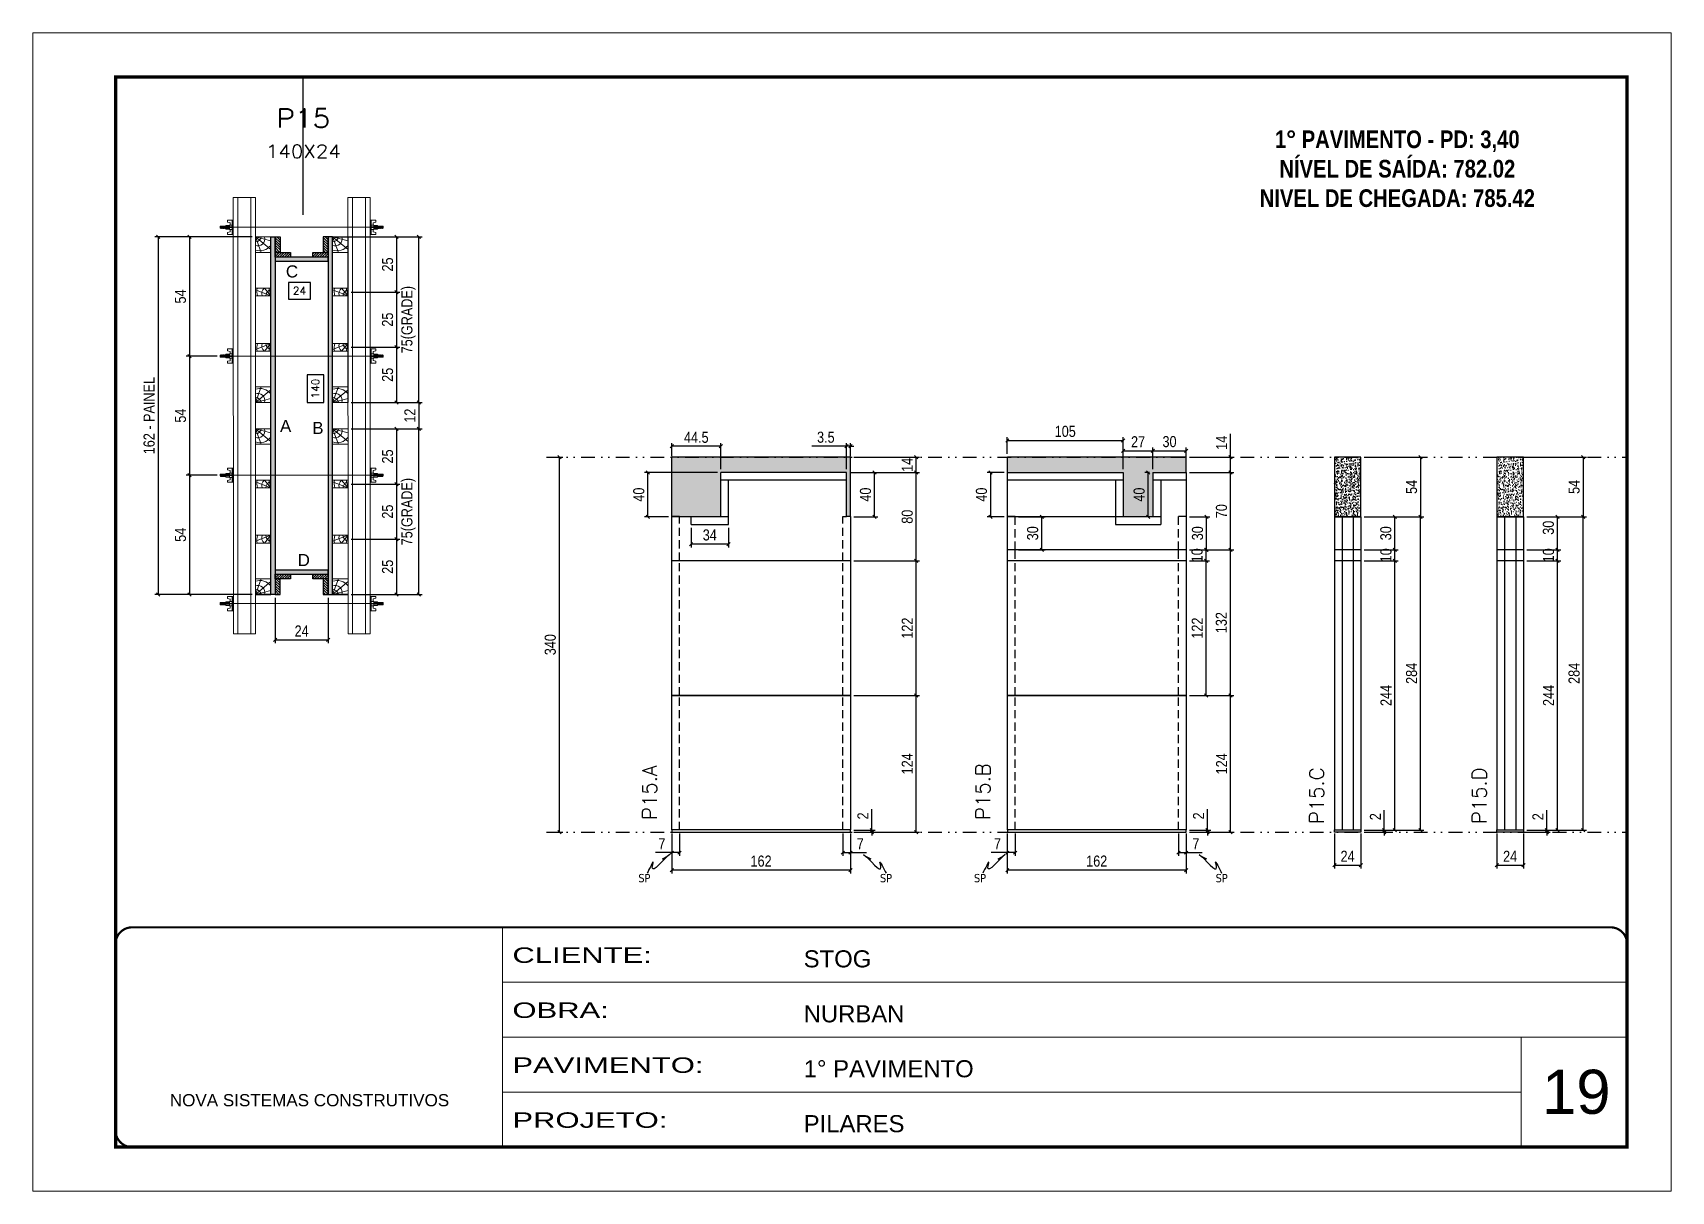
# Model space of a CAD drawing. Header units: millimetres. Extents: x 169816 to 178745, y 96537 to 113647.
# Drawn here: x 173000 to 174485, y 106874 to 107924 of the extents above; entities that cross this region are included whole.
import ezdxf
from ezdxf.enums import TextEntityAlignment as Align

# ---------------------------------------------------------------- set-up
doc = ezdxf.new("R2010")
doc.units = ezdxf.units.MM
for name, pattern in [('CONTINUO', [0]), ('DASHED', [0.75, 0.5, -0.25]), ('DIVIDE2', [0.625, 0.25, -0.125, 0, -0.125, 0, -0.125]), ('HIDDEN', [0.375, 0.25, -0.125])]:
    doc.linetypes.add(name, pattern=pattern)
for name, color, linetype, lineweight in [('CARIMBO', 255, 'Continuous', 9), ('Folhas', 255, 'Continuous', 9), ('Hachura', 251, 'Continuous', 9), ('Madeira', 126, 'Continuous', 18), ('Perfil Metálico', 224, 'Continuous', 18), ('SARRAFO DE PRESSAO', 251, 'DASHED', 9), ('Texto Seção', 7, 'Continuous', 15)]:
    doc.layers.add(name, color=color, linetype=linetype, lineweight=lineweight)
for name, color, linetype in [('CHAPA', 1, 'Continuous'), ('COTA', 241, 'Continuous'), ('Cota Seção (2x)', 241, 'Continuous'), ('MEIO_PONT', 93, 'Continuous'), ('NOMENCLATURA', 7, 'Continuous'), ('Nível', 160, 'Continuous'), ('Painéis', 200, 'Continuous'), ('SARR_2.2x7', 40, 'Continuous'), ('SARRAFO', 251, 'Continuous'), ('Sarrafo de Pressão', 42, 'HIDDEN'), ('texto', 7, 'Continuous'), ('Texto de Titulo', 7, 'Continuous'), ('Texto Qtd Sarr', 242, 'Continuous'), ('TEXTO_GERAL', 7, 'Continuous')]:
    doc.layers.add(name, color=color, linetype=linetype)
doc.styles.add('ARIAL', font='arial.ttf')
doc.styles.add('COTA TECNICA', font='techl___.ttf', dxfattribs={"height": 10})
doc.styles.add('COTA TECNICA 2X', font='techl___.ttf', dxfattribs={"height": 10})
doc.styles.add('COTA TECNICA-50', font='techl___.ttf', dxfattribs={"height": 10})
doc.styles.add('REGUA-120', font='ROMANS.shx', dxfattribs={"height": 15})
doc.styles.add('ROMANC', font='techb___.ttf', dxfattribs={"height": 2.5})
doc.styles.add('ROMANS', font='romans.shx')
doc.styles.get("Standard").update_dxf_attribs({"font": 'arial.ttf'})
doc.styles.add('Tecnologia', font='')
doc.styles.get('Tecnologia').set_extended_font_data('Forgotten Futurist')
doc.dimstyles.new('COTA PAINEL-50', dxfattribs={"dimtxt": 10, "dimasz": 3, "dimexe": 3, "dimexo": 3, "dimgap": 3, "dimtad": 1, "dimdec": 1, "dimzin": 12, "dimdsep": 46, "dimtxsty": 'COTA TECNICA-50', "dimblk1": 'OBLIQUE', "dimblk2": 'OBLIQUE', "dimsah": 1, "dimcen": 0.9, "dimclrd": 4, "dimclre": 4, "dimclrt": 240, "dimadec": 1, "dimazin": 3, "dimtfac": 1, "dimtdec": 1, "dimtmove": 0, "dimatfit": 3, "dimfxl": 1, "dimtolj": 1, "dimtzin": 12, "dimarcsym": 0})
doc.dimstyles.new('PAINEL', dxfattribs={"dimtxt": 10, "dimasz": 3, "dimexe": 3, "dimexo": 3, "dimgap": 3, "dimtad": 1, "dimdec": 1, "dimzin": 12, "dimdsep": 46, "dimtxsty": 'COTA TECNICA', "dimblk1": 'OBLIQUE', "dimblk2": 'OBLIQUE', "dimsah": 1, "dimcen": 0.9, "dimclrd": 4, "dimclre": 4, "dimclrt": 240, "dimadec": 1, "dimazin": 3, "dimtfac": 1, "dimtdec": 1, "dimtmove": 0, "dimatfit": 3, "dimfxl": 1, "dimtolj": 1, "dimtzin": 12, "dimarcsym": 0})
doc.dimstyles.new('SECAO PILAR', dxfattribs={"dimtxt": 10, "dimasz": 3, "dimexe": 3, "dimexo": 3, "dimgap": 3, "dimtad": 1, "dimdec": 1, "dimlfac": 0.5, "dimzin": 12, "dimdsep": 46, "dimtxsty": 'COTA TECNICA 2X', "dimblk1": 'OBLIQUE', "dimblk2": 'OBLIQUE', "dimsah": 1, "dimcen": 0.9, "dimclrd": 256, "dimclre": 256, "dimclrt": 256, "dimadec": 1, "dimazin": 3, "dimtfac": 1, "dimtdec": 1, "dimtmove": 0, "dimatfit": 3, "dimfxl": 1, "dimtolj": 1, "dimtzin": 12, "dimarcsym": 0})
doc.dimstyles.new('SECÇÃO 2', dxfattribs={"dimtxt": 7, "dimasz": 6, "dimexe": 0.18, "dimexo": 2, "dimgap": -4, "dimtad": 3, "dimdec": 1, "dimlfac": 0.5, "dimzin": 12, "dimdsep": 46, "dimtxsty": 'ROMANS', "dimblk": 'ARCHTICK', "dimcen": 0.09, "dimse1": 1, "dimse2": 1, "dimsd1": 1, "dimsd2": 1, "dimclrd": 180, "dimclre": 5, "dimclrt": 1, "dimadec": 0, "dimazin": 3, "dimtfac": 1, "dimtdec": 1, "dimtofl": 0, "dimtmove": 0, "dimatfit": 3, "dimldrblk": 'ARCHTICK', "dimfxl": 1, "dimtolj": 1, "dimtzin": 0, "dimarcsym": 0})
doc.dimstyles.get("Standard").update_dxf_attribs({"dimtxt": 0.18, "dimasz": 0.18, "dimexe": 0.18, "dimexo": 0.0625, "dimgap": 0.09, "dimtad": 0, "dimtih": 1, "dimtoh": 1, "dimdec": 4, "dimzin": 0, "dimdsep": 46, "dimtxsty": 'Standard', "dimcen": 0.09, "dimadec": 0, "dimazin": 0, "dimtfac": 1, "dimtdec": 4, "dimtofl": 0, "dimtmove": 0, "dimatfit": 3, "dimfxl": 1, "dimtolj": 1, "dimtzin": 0, "dimarcsym": 0})

msp = doc.modelspace()

# ---------------------------------------------------------------- texts
at = {"layer": 'CARIMBO', "style": 'ARIAL'}
msp.add_text('19', height=40, dxfattribs=at).set_placement((174367.38, 106944.37))
at = {"layer": 'NOMENCLATURA', "color": 2, "insert": (174236.26, 107862.37), "char_height": 16, "attachment_point": 2, "style": 'ROMANC'}
msp.add_mtext_dynamic_manual_height_columns('\\P1° PAVIMENTO - PD: 3,40\\PNÍVEL DE SAÍDA: 782.02\\PNIVEL DE CHEGADA: 785.42', width=328.3607, gutter_width=1, heights=[0], dxfattribs=at)
at = {"layer": 'texto', "color": 0, "char_height": 7.5, "attachment_point": 5}
for insert in [(173553.84, 107157.96), (173772.86, 107157.96), (173858.03, 107157.96), (174077.06, 107157.96)]:
    msp.add_mtext('{\\fTahoma|b0|i0|c0|p34;\\C4;SP}', dxfattribs=dict(at, insert=insert))
at = {"layer": 'Texto Seção', "char_height": 13, "width": 285.3299, "attachment_point": 7, "rotation": 90, "style": 'REGUA-120'}
for s, insert in [('P15.A', (173565.14, 107210.89)), ('P15.B', (173867.18, 107210.89)), ('\\pxt4;P15.C', (174169.79, 107207.05)), ('\\pxt4;P15.D', (174317.08, 107207.05))]:
    msp.add_mtext(s, dxfattribs=dict(at, insert=insert))
at = {"layer": 'TEXTO_GERAL', "style": 'ARIAL'}
for s, p in [('C', (173234.46, 107707.94)), ('A', (173228.72, 107567.81)), ('B', (173257.94, 107566.07)), ('D', (173245.14, 107446.3))]:
    msp.add_text(s, height=11, dxfattribs=at).set_placement(p, align=Align.MIDDLE_CENTER)

# ---------------------------------------------------------------- blocks, each defined once
blk = doc.blocks.new('9999999999')
at = {"color": 30, "linetype": 'CONTINUO'}
for p, q in [((98564.6, 34230.2), (98564.6, 34429.4)), ((98564.6, 34379.6), (99584, 34379.6)), ((98564.6, 34329.8), (99488, 34329.8)), ((99584, 34329.8), (99488, 34329.8)), ((99488, 34329.8), (99488, 34230.2)), ((98564.6, 34280), (99488, 34280))]:
    blk.add_line(p, q, dxfattribs=at)
at = {"color": 30, "linetype": 'CONTINUO', "const_width": 2}
blk.add_lwpolyline([(99584, 34230.2), (99584, 34414.4, 0.414214), (99569, 34429.4), (98229, 34429.4, 0.414214), (98214, 34414.4), (98214, 34245.2, 0.414214), (98229, 34230.2), (99584, 34230.2)], format="xyb", dxfattribs=at)
at = {"layer": 'Folhas'}
blk.add_lwpolyline([(98139, 34190.2), (99624, 34190.2), (99624, 35240.2), (98139, 35240.2)], close=True, dxfattribs=at)
at = {"layer": 'Folhas', "color": 30, "const_width": 3}
blk.add_lwpolyline([(98214, 34230.2), (99584, 34230.2), (99584, 35200.2), (98214, 35200.2)], close=True, dxfattribs=at)
at = {"color": 7, "linetype": 'Continuous', "ltscale": 5, "style": 'ARIAL'}
for s, height, p in [('STOG', 15.48, (98837.7, 34393.1)), ('NURBAN', 15.48, (98837.7, 34343.3)), ('1° PAVIMENTO', 15.483, (98837.7, 34293.5)), ('NOVA SISTEMAS CONSTRUTIVOS', 11.059, (98263.2, 34267.2)), ('PILARES', 15.48, (98837.7, 34243.7))]:
    blk.add_text(s, height=height, dxfattribs=at).set_placement(p)
at = {"layer": 'Folhas', "color": 7, "style": 'Tecnologia', "width": 1.5}
for s, p in [('CLIENTE:', (98573.7, 34397.2)), ('OBRA:', (98573.7, 34347.3)), ('PAVIMENTO:', (98573.7, 34297.5)), ('PROJETO:', (98573.7, 34247.7))]:
    blk.add_text(s, height=14, dxfattribs=at).set_placement(p)
blk = doc.blocks.new('titulo1')
at = {"layer": 'Defpoints', "color": 252, "linetype": 'HIDDEN', "ltscale": 2}
blk.add_line((0, 0), (0, 125), dxfattribs=at)
at = {"layer": 'Defpoints', "style": 'ROMANS', "oblique": 15}
blk.add_attdef('FOLHA', text='', height=10, dxfattribs=at).set_placement((0, 15.6), align=Align.MIDDLE_CENTER)
at = {"layer": 'Texto Qtd Sarr', "color": 3, "style": 'ROMANS', "oblique": 15}
for tag, height, p in [('TITULO', 17, (0, 71.4)), ('SEÇÃO', 12, (0, 41.5))]:
    blk.add_attdef(tag, text='', height=height, dxfattribs=at).set_placement(p, align=Align.MIDDLE_CENTER)
blk = doc.blocks.new('*D538')
at = {"layer": 'Cota Seção (2x)', "color": 180, "lineweight": -2, "transparency": 16777216}
for p, q in [((173251.1, 107697.9), (173231.4, 107697.9)), ((173231.4, 107697.9), (173231.4, 107682.9)), ((173251.1, 107682.9), (173251.1, 107697.9)), ((173231.4, 107682.9), (173251.1, 107682.9))]:
    blk.add_line(p, q, dxfattribs=at)
at = {"layer": 'Defpoints', "color": 0, "transparency": 16777216}
for p in [(173219.2, 107699.9), (173267.2, 107699.9), (173219.2, 107678.9)]:
    blk.add_point(p, dxfattribs=at)
at = {"layer": 'Cota Seção (2x)', "color": 1, "transparency": 16777216, "insert": (173241.2, 107690.4), "char_height": 7, "attachment_point": 5, "style": 'ROMANS'}
blk.add_mtext('\\A1;24', dxfattribs=at)
blk = doc.blocks.new('_ArchTick')
at = {"color": 0, "linetype": 'ByBlock', "const_width": 0.15}
blk.add_lwpolyline([(-0.5, -0.5), (0.5, 0.5)], dxfattribs=at)
blk = doc.blocks.new('*D539')
at = {"layer": 'Cota Seção (2x)', "color": 180, "lineweight": -2, "transparency": 16777216}
for p, q in [((173263.2, 107614.2), (173248.2, 107614.2)), ((173248.2, 107614.2), (173248.2, 107589.2)), ((173263.2, 107589.2), (173263.2, 107614.2)), ((173248.2, 107589.2), (173263.2, 107589.2))]:
    blk.add_line(p, q, dxfattribs=at)
at = {"layer": 'Defpoints', "color": 0, "transparency": 16777216}
for p in [(173219.2, 107717.2), (173219.2, 107437.2), (173267.2, 107437.2)]:
    blk.add_point(p, dxfattribs=at)
at = {"layer": 'Cota Seção (2x)', "color": 1, "transparency": 16777216, "insert": (173255.7, 107601.7), "char_height": 7, "attachment_point": 5, "rotation": 90, "style": 'ROMANS'}
blk.add_mtext('\\A1;140', dxfattribs=at)
blk = doc.blocks.new('_Oblique')
at = {"color": 0, "linetype": 'ByBlock', "lineweight": -2}
blk.add_line((-0.5, -0.5), (0.5, 0.5), dxfattribs=at)
blk = doc.blocks.new('*D540')
at = {"layer": 'Cota Seção (2x)', "lineweight": -2, "transparency": 16777216}
for p, q in [((173198.3, 107739.2), (173110.1, 107739.2)), ((173113.1, 107739.2), (173113.1, 107415.2)), ((173198.3, 107415.2), (173110.1, 107415.2))]:
    blk.add_line(p, q, dxfattribs=at)
at = {"layer": 'Defpoints', "color": 0, "transparency": 16777216}
for p in [(173201.3, 107739.2), (173113.1, 107415.2), (173201.3, 107415.2)]:
    blk.add_point(p, dxfattribs=at)
at = {"layer": 'Cota Seção (2x)', "lineweight": -2, "transparency": 16777216, "xscale": 3, "yscale": 3, "zscale": 3}
for p, rotation in [((173113.1, 107739.2), 90), ((173113.1, 107415.2), 270)]:
    blk.add_blockref('_Oblique', p, dxfattribs=dict(at, rotation=rotation))
at = {"layer": 'Cota Seção (2x)', "transparency": 16777216, "insert": (173105, 107577.2), "char_height": 10, "attachment_point": 5, "rotation": 90, "style": 'COTA TECNICA 2X'}
blk.add_mtext('\\A1;162 - PAINEL', dxfattribs=at)
blk = doc.blocks.new('*D541')
at = {"layer": 'Cota Seção (2x)', "lineweight": -2, "transparency": 16777216}
for p, q in [((173198.2, 107739.2), (173138.5, 107739.2)), ((173141.5, 107739.2), (173141.5, 107631.2)), ((173166.5, 107631.2), (173138.5, 107631.2))]:
    blk.add_line(p, q, dxfattribs=at)
at = {"layer": 'Defpoints', "color": 0, "transparency": 16777216}
for p in [(173201.2, 107739.2), (173141.5, 107631.2), (173169.5, 107631.2)]:
    blk.add_point(p, dxfattribs=at)
at = {"layer": 'Cota Seção (2x)', "lineweight": -2, "transparency": 16777216, "xscale": 3, "yscale": 3, "zscale": 3}
for p, rotation in [((173141.5, 107739.2), 90), ((173141.5, 107631.2), 270)]:
    blk.add_blockref('_Oblique', p, dxfattribs=dict(at, rotation=rotation))
at = {"layer": 'Cota Seção (2x)', "transparency": 16777216, "insert": (173133.4, 107685.2), "char_height": 10, "attachment_point": 5, "rotation": 90, "style": 'COTA TECNICA 2X'}
blk.add_mtext('\\A1;54', dxfattribs=at)
blk = doc.blocks.new('*D542')
at = {"layer": 'Cota Seção (2x)', "lineweight": -2, "transparency": 16777216}
for p, q in [((173166.5, 107523.2), (173138.5, 107523.2)), ((173141.5, 107523.2), (173141.5, 107415.2)), ((173198.2, 107415.2), (173138.5, 107415.2))]:
    blk.add_line(p, q, dxfattribs=at)
at = {"layer": 'Defpoints', "color": 0, "transparency": 16777216}
for p in [(173169.5, 107523.2), (173141.5, 107415.2), (173201.2, 107415.2)]:
    blk.add_point(p, dxfattribs=at)
at = {"layer": 'Cota Seção (2x)', "lineweight": -2, "transparency": 16777216, "xscale": 3, "yscale": 3, "zscale": 3}
for p, rotation in [((173141.5, 107523.2), 90), ((173141.5, 107415.2), 270)]:
    blk.add_blockref('_Oblique', p, dxfattribs=dict(at, rotation=rotation))
at = {"layer": 'Cota Seção (2x)', "transparency": 16777216, "insert": (173133.4, 107469.2), "char_height": 10, "attachment_point": 5, "rotation": 90, "style": 'COTA TECNICA 2X'}
blk.add_mtext('\\A1;54', dxfattribs=at)
blk = doc.blocks.new('*D543')
at = {"layer": 'Cota Seção (2x)', "lineweight": -2, "transparency": 16777216}
for p, q in [((173274.2, 107739.2), (173332.2, 107739.2)), ((173329.2, 107739.2), (173329.2, 107689.2)), ((173288.2, 107689.2), (173332.2, 107689.2))]:
    blk.add_line(p, q, dxfattribs=at)
at = {"layer": 'Defpoints', "color": 0, "transparency": 16777216}
for p in [(173271.2, 107739.2), (173285.2, 107689.2), (173329.2, 107689.2)]:
    blk.add_point(p, dxfattribs=at)
at = {"layer": 'Cota Seção (2x)', "lineweight": -2, "transparency": 16777216, "xscale": 3, "yscale": 3, "zscale": 3}
for p, rotation in [((173329.2, 107739.2), 90), ((173329.2, 107689.2), 270)]:
    blk.add_blockref('_Oblique', p, dxfattribs=dict(at, rotation=rotation))
at = {"layer": 'Cota Seção (2x)', "transparency": 16777216, "insert": (173321.1, 107714.2), "char_height": 10, "attachment_point": 5, "rotation": 90, "style": 'COTA TECNICA 2X'}
blk.add_mtext('\\A1;25', dxfattribs=at)
blk = doc.blocks.new('C')
at = {"layer": 'Hachura', "color": 0}
for p, q in [((0, 3.22), (0, -3.22)), ((0.45, 3.22), (0, 3.22)), ((0.46, 3.16), (0, 3.16)), ((0.46, 3.05), (0, 3.05)), ((0.46, 2.88), (0, 2.88)), ((0, 2.75), (0, -1.16)), ((0.46, 2.65), (0, 2.65)), ((0.46, 2.23), (0, 2.23)), ((0.46, 1.51), (0, 1.51)), ((0.39, 0.49), (0.17, 0.49)), ((0.45, -3.23), (0.45, 3.22)), ((0.45, 3.22), (2.58, 3.22)), ((1.74, 0.97), (0.45, 0.97)), ((1.45, 0.1), (0.45, 0.1)), ((1.35, 1.94), (1.35, 0.96)), ((2.58, 2.39), (1.47, 2.09)), ((1.74, -0.97), (1.74, 0.97)), ((1.74, 0.97), (1.74, 0.84)), ((1.74, 0.97), (1.74, 0.84)), ((1.74, 0.84), (3.35, 0.84)), ((3.35, 0.45), (1.74, 0.45)), ((2.58, 3.22), (2.58, 2.39)), ((3.32, 0.84), (3.32, -0.84)), ((3.35, 0.84), (3.35, -0.84)), ((3.68, 0.45), (3.35, 0.45)), ((3.84, -0.52), (3.35, 0.45)), ((3.35, 0.06), (3.67, -0.57)), ((3.68, 0.45), (4.16, -0.52)), ((3.72, 0.5), (4.25, -0.57)), ((4.37, -0.55), (3.83, 0.53)), ((4.15, 0.45), (3.93, 0.45)), ((4.42, -0.52), (3.93, 0.45)), ((4.15, 0.45), (4.26, 0.45)), ((4.26, 0.45), (4.74, -0.52)), ((4.3, 0.5), (4.83, -0.57)), ((4.95, -0.55), (4.41, 0.53)), ((4.51, 0.45), (4.84, 0.45)), ((5, -0.52), (4.51, 0.45)), ((4.84, 0.45), (5.32, -0.52)), ((4.88, 0.5), (5.41, -0.57)), ((5.53, -0.55), (4.99, 0.53)), ((5.58, -0.52), (5.09, 0.45)), ((5.42, 0.45), (5.09, 0.45)), ((5.58, -0.52), (5.09, 0.45)), ((5.42, 0.45), (5.74, -0.19)), ((5.46, 0.5), (5.74, -0.07)), ((5.74, 0.19), (5.57, 0.53)), ((5.74, 0.32), (5.68, 0.45)), ((5.68, 0.45), (5.74, 0.45)), ((5.74, 0.45), (5.9, 0.29)), ((5.74, 0.45), (5.74, -0.52)), ((5.9, -0.36), (5.9, 0.29)), ((0.45, 0), (0, 0)), ((0.46, -1.52), (0, -1.52)), ((0.46, -2.23), (0, -2.23)), ((0.46, -2.65), (0, -2.65)), ((0.46, -2.88), (0, -2.88)), ((0.46, -3.05), (0, -3.05)), ((0.46, -3.16), (0, -3.16)), ((0, -3.22), (2.57, -3.22)), ((0.08, -0.48), (0.29, -0.48)), ((0.29, -0.48), (0.4, -0.48)), ((0.45, 0), (0.45, -0.97)), ((0.45, -0.16), (1.45, -0.16)), ((0.45, -0.65), (0.45, -0.32)), ((0.45, -3.23), (0.45, -0.65)), ((0.45, -0.97), (1.74, -0.97)), ((1.35, -1.94), (1.35, -0.97)), ((2.58, -2.39), (1.47, -2.1)), ((3.35, -0.32), (1.74, -0.32)), ((3.35, -0.84), (1.74, -0.84)), ((2.58, -3.23), (2.58, -2.39)), ((3.35, -0.07), (3.58, -0.52)), ((3.35, -0.52), (3.58, -0.52)), ((3.84, -0.52), (4.16, -0.52)), ((4.42, -0.52), (4.74, -0.52)), ((4.63, -0.52), (4.74, -0.52)), ((5, -0.52), (5.32, -0.52)), ((5.58, -0.52), (5.74, -0.52)), ((5.74, -0.52), (5.9, -0.36)), ((5.74, -0.52), (5.74, -0.52))]:
    blk.add_line(p, q, dxfattribs=at)
for centre, radius, start, end in [((1.52, 1.94), 0.161, 104.74356, 180), ((1.44, -0.03), 0.129, 272.69497, 87.30503), ((3.81, 0.39), 0.143, 25.56881, 154.43119), ((4.39, 0.39), 0.143, 25.56881, 154.43119), ((4.97, 0.39), 0.143, 25.56881, 154.43119), ((5.55, 0.39), 0.143, 25.56881, 154.43119), ((0.17, -0.37), 0.174, 221.74404, 317.85924), ((1.52, -1.94), 0.161, 180, 255.25644), ((3.71, -0.4), 0.174, 222.14076, 318.25596), ((4.29, -0.4), 0.174, 222.14076, 318.25596), ((4.87, -0.4), 0.174, 222.14076, 318.25596), ((5.45, -0.4), 0.174, 222.14076, 318.25596), ((5.61, -0.4), 0.174, 317.85924, 318.25596)]:
    blk.add_arc(centre, radius, start, end, dxfattribs=at)
blk = doc.blocks.new('*D925')
at = {"layer": 'Cota Seção (2x)', "lineweight": -2, "transparency": 16777216}
for p, q in [((173166.5, 107631.2), (173138.5, 107631.2)), ((173141.5, 107631.2), (173141.5, 107523.2)), ((173166.5, 107523.2), (173138.5, 107523.2))]:
    blk.add_line(p, q, dxfattribs=at)
at = {"layer": 'Defpoints', "color": 0, "transparency": 16777216}
for p in [(173169.5, 107631.2), (173141.5, 107523.2), (173169.5, 107523.2)]:
    blk.add_point(p, dxfattribs=at)
at = {"layer": 'Cota Seção (2x)', "lineweight": -2, "transparency": 16777216, "xscale": 3, "yscale": 3, "zscale": 3}
for p, rotation in [((173141.5, 107631.2), 90), ((173141.5, 107523.2), 270)]:
    blk.add_blockref('_Oblique', p, dxfattribs=dict(at, rotation=rotation))
at = {"layer": 'Cota Seção (2x)', "transparency": 16777216, "insert": (173133.4, 107577.2), "char_height": 10, "attachment_point": 5, "rotation": 90, "style": 'COTA TECNICA 2X'}
blk.add_mtext('\\A1;54', dxfattribs=at)
blk = doc.blocks.new('PONTALETE')
at = {"layer": 'Madeira'}
for q in [(2.71, 7), (7, 5.76), (7, 1.74)]:
    blk.add_line((0, 0), q, dxfattribs=at)
blk.add_lwpolyline([(0, 0), (7, 0), (7, 7), (0, 7)], close=True, dxfattribs=at)
for centre, radius, start, end in [((2.04, 0.06), 6.23, 37.28179, 109.09128), ((1.09, 0.9), 3.19, 343.60304, 109.98471), ((-0.21, -0.78), 3.09, 14.63219, 86.0383)]:
    blk.add_arc(centre, radius, start, end, dxfattribs=at)
blk = doc.blocks.new('MEIO PONTALETE')
at = {"layer": 'Madeira'}
for q in [(2.71, 7), (3.5, 2.88), (3.5, 0.87)]:
    blk.add_line((0, 0), q, dxfattribs=at)
blk.add_lwpolyline([(0, 0), (3.5, 0), (3.5, 7), (0, 7)], close=True, dxfattribs=at)
for centre, radius, start, end in [((2.04, 0.06), 6.23, 76.44987, 109.09128), ((1.09, 0.9), 3.19, 40.90626, 109.98471), ((-0.21, -0.78), 3.09, 14.63219, 86.0383)]:
    blk.add_arc(centre, radius, start, end, dxfattribs=at)
blk = doc.blocks.new('*D926')
at = {"layer": 'Cota Seção (2x)', "lineweight": -2, "transparency": 16777216}
for p, q in [((173288.2, 107689.2), (173332.2, 107689.2)), ((173329.2, 107689.2), (173329.2, 107639.2)), ((173288.2, 107639.2), (173332.2, 107639.2))]:
    blk.add_line(p, q, dxfattribs=at)
at = {"layer": 'Defpoints', "color": 0, "transparency": 16777216}
for p in [(173285.2, 107689.2), (173285.2, 107639.2), (173329.2, 107639.2)]:
    blk.add_point(p, dxfattribs=at)
at = {"layer": 'Cota Seção (2x)', "lineweight": -2, "transparency": 16777216, "xscale": 3, "yscale": 3, "zscale": 3}
for p, rotation in [((173329.2, 107689.2), 90), ((173329.2, 107639.2), 270)]:
    blk.add_blockref('_Oblique', p, dxfattribs=dict(at, rotation=rotation))
at = {"layer": 'Cota Seção (2x)', "transparency": 16777216, "insert": (173321.1, 107664.2), "char_height": 10, "attachment_point": 5, "rotation": 90, "style": 'COTA TECNICA 2X'}
blk.add_mtext('\\A1;25', dxfattribs=at)
blk = doc.blocks.new('*D927')
at = {"layer": 'Cota Seção (2x)', "lineweight": -2, "transparency": 16777216}
for p, q in [((173288.2, 107639.2), (173332.2, 107639.2)), ((173329.2, 107639.2), (173329.2, 107589.2)), ((173288.2, 107589.2), (173332.2, 107589.2))]:
    blk.add_line(p, q, dxfattribs=at)
at = {"layer": 'Defpoints', "color": 0, "transparency": 16777216}
for p in [(173285.2, 107639.2), (173285.2, 107589.2), (173329.2, 107589.2)]:
    blk.add_point(p, dxfattribs=at)
at = {"layer": 'Cota Seção (2x)', "lineweight": -2, "transparency": 16777216, "xscale": 3, "yscale": 3, "zscale": 3}
for p, rotation in [((173329.2, 107639.2), 90), ((173329.2, 107589.2), 270)]:
    blk.add_blockref('_Oblique', p, dxfattribs=dict(at, rotation=rotation))
at = {"layer": 'Cota Seção (2x)', "transparency": 16777216, "insert": (173321.1, 107614.2), "char_height": 10, "attachment_point": 5, "rotation": 90, "style": 'COTA TECNICA 2X'}
blk.add_mtext('\\A1;25', dxfattribs=at)
blk = doc.blocks.new('*D928')
at = {"layer": 'Cota Seção (2x)', "lineweight": -2, "transparency": 16777216}
for p, q in [((173288.2, 107565.2), (173332.2, 107565.2)), ((173329.2, 107565.2), (173329.2, 107515.2)), ((173288.2, 107515.2), (173332.2, 107515.2))]:
    blk.add_line(p, q, dxfattribs=at)
at = {"layer": 'Defpoints', "color": 0, "transparency": 16777216}
for p in [(173285.2, 107565.2), (173285.2, 107515.2), (173329.2, 107515.2)]:
    blk.add_point(p, dxfattribs=at)
at = {"layer": 'Cota Seção (2x)', "lineweight": -2, "transparency": 16777216, "xscale": 3, "yscale": 3, "zscale": 3}
for p, rotation in [((173329.2, 107565.2), 90), ((173329.2, 107515.2), 270)]:
    blk.add_blockref('_Oblique', p, dxfattribs=dict(at, rotation=rotation))
at = {"layer": 'Cota Seção (2x)', "transparency": 16777216, "insert": (173321.1, 107540.2), "char_height": 10, "attachment_point": 5, "rotation": 90, "style": 'COTA TECNICA 2X'}
blk.add_mtext('\\A1;25', dxfattribs=at)
blk = doc.blocks.new('*D929')
at = {"layer": 'Cota Seção (2x)', "lineweight": -2, "transparency": 16777216}
for p, q in [((173288.2, 107515.2), (173332.2, 107515.2)), ((173329.2, 107515.2), (173329.2, 107465.2)), ((173288.2, 107465.2), (173332.2, 107465.2))]:
    blk.add_line(p, q, dxfattribs=at)
at = {"layer": 'Defpoints', "color": 0, "transparency": 16777216}
for p in [(173285.2, 107515.2), (173285.2, 107465.2), (173329.2, 107465.2)]:
    blk.add_point(p, dxfattribs=at)
at = {"layer": 'Cota Seção (2x)', "lineweight": -2, "transparency": 16777216, "xscale": 3, "yscale": 3, "zscale": 3}
for p, rotation in [((173329.2, 107515.2), 90), ((173329.2, 107465.2), 270)]:
    blk.add_blockref('_Oblique', p, dxfattribs=dict(at, rotation=rotation))
at = {"layer": 'Cota Seção (2x)', "transparency": 16777216, "insert": (173321.1, 107490.2), "char_height": 10, "attachment_point": 5, "rotation": 90, "style": 'COTA TECNICA 2X'}
blk.add_mtext('\\A1;25', dxfattribs=at)
blk = doc.blocks.new('*D930')
at = {"layer": 'Cota Seção (2x)', "lineweight": -2, "transparency": 16777216}
for p, q in [((173288.2, 107465.2), (173332.2, 107465.2)), ((173329.2, 107465.2), (173329.2, 107415.2)), ((173288.2, 107415.2), (173332.2, 107415.2))]:
    blk.add_line(p, q, dxfattribs=at)
at = {"layer": 'Defpoints', "color": 0, "transparency": 16777216}
for p in [(173285.2, 107465.2), (173285.2, 107415.2), (173329.2, 107415.2)]:
    blk.add_point(p, dxfattribs=at)
at = {"layer": 'Cota Seção (2x)', "lineweight": -2, "transparency": 16777216, "xscale": 3, "yscale": 3, "zscale": 3}
for p, rotation in [((173329.2, 107465.2), 90), ((173329.2, 107415.2), 270)]:
    blk.add_blockref('_Oblique', p, dxfattribs=dict(at, rotation=rotation))
at = {"layer": 'Cota Seção (2x)', "transparency": 16777216, "insert": (173321.1, 107440.2), "char_height": 10, "attachment_point": 5, "rotation": 90, "style": 'COTA TECNICA 2X'}
blk.add_mtext('\\A1;25', dxfattribs=at)
blk = doc.blocks.new('*D931')
at = {"layer": 'Cota Seção (2x)', "lineweight": -2, "transparency": 16777216}
for p, q in [((173288.2, 107565.2), (173352.4, 107565.2)), ((173349.4, 107415.2), (173349.4, 107565.2)), ((173288.2, 107415.2), (173352.4, 107415.2))]:
    blk.add_line(p, q, dxfattribs=at)
at = {"layer": 'Defpoints', "color": 0, "transparency": 16777216}
for p in [(173285.2, 107565.2), (173349.4, 107565.2), (173285.2, 107415.2)]:
    blk.add_point(p, dxfattribs=at)
at = {"layer": 'Cota Seção (2x)', "lineweight": -2, "transparency": 16777216, "xscale": 3, "yscale": 3, "zscale": 3}
for p, rotation in [((173349.4, 107565.2), 90), ((173349.4, 107415.2), 270)]:
    blk.add_blockref('_Oblique', p, dxfattribs=dict(at, rotation=rotation))
at = {"layer": 'Cota Seção (2x)', "transparency": 16777216, "insert": (173340.1, 107490.2), "char_height": 10, "attachment_point": 5, "rotation": 90, "style": 'COTA TECNICA 2X'}
blk.add_mtext('\\A1;75(GRADE)', dxfattribs=at)
blk = doc.blocks.new('*D932')
at = {"layer": 'Cota Seção (2x)', "lineweight": -2, "transparency": 16777216}
for p, q in [((173288.2, 107739.2), (173352.4, 107739.2)), ((173349.4, 107589.2), (173349.4, 107739.2)), ((173288.2, 107589.2), (173352.4, 107589.2))]:
    blk.add_line(p, q, dxfattribs=at)
at = {"layer": 'Defpoints', "color": 0, "transparency": 16777216}
for p in [(173285.2, 107739.2), (173349.4, 107739.2), (173285.2, 107589.2)]:
    blk.add_point(p, dxfattribs=at)
at = {"layer": 'Cota Seção (2x)', "lineweight": -2, "transparency": 16777216, "xscale": 3, "yscale": 3, "zscale": 3}
for p, rotation in [((173349.4, 107739.2), 90), ((173349.4, 107589.2), 270)]:
    blk.add_blockref('_Oblique', p, dxfattribs=dict(at, rotation=rotation))
at = {"layer": 'Cota Seção (2x)', "transparency": 16777216, "insert": (173340.1, 107664.2), "char_height": 10, "attachment_point": 5, "rotation": 90, "style": 'COTA TECNICA 2X'}
blk.add_mtext('\\A1;75(GRADE)', dxfattribs=at)
blk = doc.blocks.new('*D933')
at = {"layer": 'Cota Seção (2x)', "lineweight": -2, "transparency": 16777216}
for p, q in [((173219.2, 107412.2), (173219.2, 107370.9)), ((173267.2, 107412.2), (173267.2, 107370.9)), ((173219.2, 107373.9), (173267.2, 107373.9))]:
    blk.add_line(p, q, dxfattribs=at)
at = {"layer": 'Defpoints', "color": 0, "transparency": 16777216}
for p in [(173219.2, 107415.2), (173267.2, 107415.2), (173267.2, 107373.9)]:
    blk.add_point(p, dxfattribs=at)
at = {"layer": 'Cota Seção (2x)', "lineweight": -2, "transparency": 16777216, "xscale": 3, "yscale": 3, "zscale": 3, "rotation": 180}
blk.add_blockref('_Oblique', (173219.2, 107373.9), dxfattribs=at)
at = {"layer": 'Cota Seção (2x)', "lineweight": -2, "transparency": 16777216, "xscale": 3, "yscale": 3, "zscale": 3}
blk.add_blockref('_Oblique', (173267.2, 107373.9), dxfattribs=at)
at = {"layer": 'Cota Seção (2x)', "transparency": 16777216, "insert": (173243.2, 107382), "char_height": 10, "attachment_point": 5, "style": 'COTA TECNICA 2X'}
blk.add_mtext('\\A1;24', dxfattribs=at)
blk = doc.blocks.new('*D934')
at = {"layer": 'Cota Seção (2x)', "lineweight": -2, "transparency": 16777216}
for p, q in [((173288.2, 107589.2), (173352.4, 107589.2)), ((173349.4, 107589.2), (173349.4, 107565.2)), ((173288.2, 107565.2), (173352.4, 107565.2))]:
    blk.add_line(p, q, dxfattribs=at)
at = {"layer": 'Defpoints', "color": 0, "transparency": 16777216}
for p in [(173285.2, 107589.2), (173285.2, 107565.2), (173349.4, 107565.2)]:
    blk.add_point(p, dxfattribs=at)
at = {"layer": 'Cota Seção (2x)', "lineweight": -2, "transparency": 16777216, "xscale": 3, "yscale": 3, "zscale": 3}
for p, rotation in [((173349.4, 107589.2), 90), ((173349.4, 107565.2), 270)]:
    blk.add_blockref('_Oblique', p, dxfattribs=dict(at, rotation=rotation))
at = {"layer": 'Cota Seção (2x)', "transparency": 16777216, "insert": (173341.3, 107577.2), "char_height": 10, "attachment_point": 5, "rotation": 90, "style": 'COTA TECNICA 2X'}
blk.add_mtext('\\A1;12', dxfattribs=at)
blk = doc.blocks.new('*D1082')
at = {"layer": 'COTA', "color": 4, "lineweight": -2, "transparency": 16777216}
for p, q in [((173468, 107539.6), (173479.8, 107539.6)), ((173476.8, 107199.6), (173476.8, 107539.6)), ((173468, 107199.6), (173479.8, 107199.6))]:
    blk.add_line(p, q, dxfattribs=at)
at = {"layer": 'Defpoints', "color": 0, "transparency": 16777216}
for p in [(173465, 107539.6), (173476.8, 107539.6), (173465, 107199.6)]:
    blk.add_point(p, dxfattribs=at)
at = {"layer": 'COTA', "color": 4, "lineweight": -2, "transparency": 16777216, "xscale": 3, "yscale": 3, "zscale": 3}
for p, rotation in [((173476.8, 107539.6), 90), ((173476.8, 107199.6), 270)]:
    blk.add_blockref('_Oblique', p, dxfattribs=dict(at, rotation=rotation))
at = {"layer": 'COTA', "color": 240, "transparency": 16777216, "insert": (173468.6, 107369.6), "char_height": 10, "attachment_point": 5, "rotation": 90, "style": 'COTA TECNICA-50'}
blk.add_mtext('\\A1;340', dxfattribs=at)
blk = doc.blocks.new('*D811')
at = {"layer": 'COTA', "color": 4, "lineweight": -2, "transparency": 16777216}
for p, q in [((173578.6, 107198.6), (173578.6, 107162.3)), ((173740.6, 107198.6), (173740.6, 107162.3)), ((173740.6, 107165.3), (173578.6, 107165.3))]:
    blk.add_line(p, q, dxfattribs=at)
at = {"layer": 'Defpoints', "color": 0, "transparency": 16777216}
for p in [(173578.6, 107201.6), (173740.6, 107201.6), (173578.6, 107165.3)]:
    blk.add_point(p, dxfattribs=at)
at = {"layer": 'COTA', "color": 4, "lineweight": -2, "transparency": 16777216, "xscale": 3, "yscale": 3, "zscale": 3, "rotation": 180}
blk.add_blockref('_Oblique', (173578.6, 107165.3), dxfattribs=at)
at = {"layer": 'COTA', "color": 4, "lineweight": -2, "transparency": 16777216, "xscale": 3, "yscale": 3, "zscale": 3}
blk.add_blockref('_Oblique', (173740.6, 107165.3), dxfattribs=at)
at = {"layer": 'COTA', "color": 240, "transparency": 16777216, "insert": (173659.6, 107173.4), "char_height": 10, "attachment_point": 5, "style": 'COTA TECNICA'}
blk.add_mtext('\\A1;162', dxfattribs=at)
blk = doc.blocks.new('*D812')
at = {"layer": 'COTA', "color": 4, "lineweight": -2, "transparency": 16777216}
for p, q in [((173733.6, 107198.6), (173733.6, 107178.1)), ((173740.6, 107196.6), (173740.6, 107178.1)), ((173733.6, 107181.1), (173740.6, 107181.1)), ((173740.6, 107181.1), (173755.3, 107181.1))]:
    blk.add_line(p, q, dxfattribs=at)
at = {"layer": 'Defpoints', "color": 0, "transparency": 16777216}
for p in [(173733.6, 107201.6), (173740.6, 107199.6), (173740.6, 107181.1)]:
    blk.add_point(p, dxfattribs=at)
at = {"layer": 'COTA', "color": 4, "lineweight": -2, "transparency": 16777216, "xscale": 3, "yscale": 3, "zscale": 3, "rotation": 180}
blk.add_blockref('_Oblique', (173733.6, 107181.1), dxfattribs=at)
at = {"layer": 'COTA', "color": 4, "lineweight": -2, "transparency": 16777216, "xscale": 3, "yscale": 3, "zscale": 3}
blk.add_blockref('_Oblique', (173740.6, 107181.1), dxfattribs=at)
at = {"layer": 'COTA', "color": 240, "transparency": 16777216, "insert": (173749.5, 107189.2), "char_height": 10, "attachment_point": 5, "style": 'COTA TECNICA-50'}
blk.add_mtext('\\A1;7', dxfattribs=at)
blk = doc.blocks.new('*D813')
at = {"layer": 'COTA', "color": 4, "lineweight": -2, "transparency": 16777216}
for p, q in [((173578.6, 107196.6), (173578.6, 107178.1)), ((173585.6, 107198.6), (173585.6, 107178.1)), ((173578.6, 107181.1), (173563.9, 107181.1)), ((173585.6, 107181.1), (173578.6, 107181.1))]:
    blk.add_line(p, q, dxfattribs=at)
at = {"layer": 'Defpoints', "color": 0, "transparency": 16777216}
for p in [(173578.6, 107199.6), (173585.6, 107201.6), (173578.6, 107181.1)]:
    blk.add_point(p, dxfattribs=at)
at = {"layer": 'COTA', "color": 4, "lineweight": -2, "transparency": 16777216, "xscale": 3, "yscale": 3, "zscale": 3, "rotation": 180}
blk.add_blockref('_Oblique', (173578.6, 107181.1), dxfattribs=at)
at = {"layer": 'COTA', "color": 4, "lineweight": -2, "transparency": 16777216, "xscale": 3, "yscale": 3, "zscale": 3}
blk.add_blockref('_Oblique', (173585.6, 107181.1), dxfattribs=at)
at = {"layer": 'COTA', "color": 240, "transparency": 16777216, "insert": (173569.7, 107189.2), "char_height": 10, "attachment_point": 5, "style": 'COTA TECNICA-50'}
blk.add_mtext('\\A1;7', dxfattribs=at)
blk = doc.blocks.new('*D814')
at = {"layer": 'COTA', "color": 4, "linetype": 'ByBlock', "lineweight": -2, "transparency": 16777216}
for p, q in [((173743.6, 107323.6), (173803.2, 107323.6)), ((173800.2, 107199.6), (173800.2, 107323.6)), ((173743.6, 107199.6), (173803.2, 107199.6))]:
    blk.add_line(p, q, dxfattribs=at)
at = {"layer": 'Defpoints', "color": 0, "linetype": 'ByBlock', "transparency": 16777216}
for p in [(173740.6, 107323.6), (173800.2, 107323.6), (173740.6, 107199.6)]:
    blk.add_point(p, dxfattribs=at)
at = {"layer": 'COTA', "color": 4, "linetype": 'ByBlock', "lineweight": -2, "transparency": 16777216, "xscale": 3, "yscale": 3, "zscale": 3}
for p, rotation in [((173800.2, 107323.6), 90), ((173800.2, 107199.6), 270)]:
    blk.add_blockref('_Oblique', p, dxfattribs=dict(at, rotation=rotation))
at = {"layer": 'COTA', "color": 240, "linetype": 'ByBlock', "transparency": 16777216, "insert": (173792.1, 107261.6), "char_height": 10, "attachment_point": 5, "rotation": 90, "style": 'COTA TECNICA'}
blk.add_mtext('\\A1;124', dxfattribs=at)
blk = doc.blocks.new('*D815')
at = {"layer": 'COTA', "color": 4, "lineweight": -2, "transparency": 16777216}
for p, q in [((173759.9, 107201.6), (173759.9, 107220.4)), ((173743.6, 107201.6), (173762.9, 107201.6)), ((173743.6, 107199.6), (173762.9, 107199.6)), ((173759.9, 107199.6), (173759.9, 107201.6)), ((173759.9, 107199.6), (173759.9, 107196.6))]:
    blk.add_line(p, q, dxfattribs=at)
at = {"layer": 'Defpoints', "color": 0, "transparency": 16777216}
for p in [(173740.6, 107201.6), (173740.6, 107199.6), (173759.9, 107199.6)]:
    blk.add_point(p, dxfattribs=at)
at = {"layer": 'COTA', "color": 4, "lineweight": -2, "transparency": 16777216, "xscale": 3, "yscale": 3, "zscale": 3}
for p, rotation in [((173759.9, 107201.6), 270), ((173759.9, 107199.6), 90)]:
    blk.add_blockref('_Oblique', p, dxfattribs=dict(at, rotation=rotation))
at = {"layer": 'COTA', "color": 240, "transparency": 16777216, "insert": (173751.9, 107214.4), "char_height": 10, "attachment_point": 5, "rotation": 90, "style": 'COTA TECNICA-50'}
blk.add_mtext('\\A1;2', dxfattribs=at)
blk = doc.blocks.new('*D816')
at = {"layer": 'COTA', "color": 4, "linetype": 'ByBlock', "lineweight": -2, "transparency": 16777216}
for p, q in [((173743.6, 107323.6), (173803.2, 107323.6)), ((173800.2, 107199.6), (173800.2, 107323.6)), ((173743.6, 107199.6), (173803.2, 107199.6))]:
    blk.add_line(p, q, dxfattribs=at)
at = {"layer": 'Defpoints', "color": 0, "linetype": 'ByBlock', "transparency": 16777216}
for p in [(173740.6, 107323.6), (173800.2, 107323.6), (173740.6, 107199.6)]:
    blk.add_point(p, dxfattribs=at)
at = {"layer": 'COTA', "color": 4, "linetype": 'ByBlock', "lineweight": -2, "transparency": 16777216, "xscale": 3, "yscale": 3, "zscale": 3}
for p, rotation in [((173800.2, 107323.6), 90), ((173800.2, 107199.6), 270)]:
    blk.add_blockref('_Oblique', p, dxfattribs=dict(at, rotation=rotation))
at = {"layer": 'COTA', "color": 240, "linetype": 'ByBlock', "transparency": 16777216, "insert": (173792.1, 107261.6), "char_height": 10, "attachment_point": 5, "rotation": 90, "style": 'COTA TECNICA'}
blk.add_mtext('\\A1;124', dxfattribs=at)
blk = doc.blocks.new('*D817')
at = {"layer": 'COTA', "color": 4, "lineweight": -2, "transparency": 16777216}
for p, q in [((174179.2, 107198.6), (174179.2, 107166.7)), ((174203.2, 107198.6), (174203.2, 107166.7)), ((174179.2, 107169.7), (174203.2, 107169.7))]:
    blk.add_line(p, q, dxfattribs=at)
at = {"layer": 'Defpoints', "color": 0, "transparency": 16777216}
for p in [(174179.2, 107201.6), (174203.2, 107201.6), (174203.2, 107169.7)]:
    blk.add_point(p, dxfattribs=at)
at = {"layer": 'COTA', "color": 4, "lineweight": -2, "transparency": 16777216, "xscale": 3, "yscale": 3, "zscale": 3, "rotation": 180}
blk.add_blockref('_Oblique', (174179.2, 107169.7), dxfattribs=at)
at = {"layer": 'COTA', "color": 4, "lineweight": -2, "transparency": 16777216, "xscale": 3, "yscale": 3, "zscale": 3}
blk.add_blockref('_Oblique', (174203.2, 107169.7), dxfattribs=at)
at = {"layer": 'COTA', "color": 240, "transparency": 16777216, "insert": (174191.2, 107177.8), "char_height": 10, "attachment_point": 5, "style": 'COTA TECNICA'}
blk.add_mtext('\\A1;24', dxfattribs=at)
blk = doc.blocks.new('*D818')
at = {"layer": 'COTA', "color": 4, "lineweight": -2, "transparency": 16777216}
for p, q in [((174224.4, 107201.6), (174224.4, 107219.7)), ((174206.2, 107201.6), (174227.4, 107201.6)), ((174206.2, 107199.6), (174227.4, 107199.6)), ((174224.4, 107199.6), (174224.4, 107201.6)), ((174224.4, 107199.6), (174224.4, 107196.6))]:
    blk.add_line(p, q, dxfattribs=at)
at = {"layer": 'Defpoints', "color": 0, "transparency": 16777216}
for p in [(174203.2, 107201.6), (174203.2, 107199.6), (174224.4, 107201.6)]:
    blk.add_point(p, dxfattribs=at)
at = {"layer": 'COTA', "color": 4, "lineweight": -2, "transparency": 16777216, "xscale": 3, "yscale": 3, "zscale": 3}
for p, rotation in [((174224.4, 107201.6), 270), ((174224.4, 107199.6), 90)]:
    blk.add_blockref('_Oblique', p, dxfattribs=dict(at, rotation=rotation))
at = {"layer": 'COTA', "color": 240, "transparency": 16777216, "insert": (174216.4, 107213.7), "char_height": 10, "attachment_point": 5, "rotation": 90, "style": 'COTA TECNICA-50'}
blk.add_mtext('\\A1;2', dxfattribs=at)
blk = doc.blocks.new('*D1083')
at = {"layer": 'COTA', "color": 4, "linetype": 'ByBlock', "lineweight": -2, "transparency": 16777216}
for p, q in [((174206.2, 107539.6), (174260.3, 107539.6)), ((174257.3, 107539.6), (174257.3, 107485.6)), ((174206.2, 107485.6), (174260.3, 107485.6))]:
    blk.add_line(p, q, dxfattribs=at)
at = {"layer": 'Defpoints', "color": 0, "linetype": 'ByBlock', "transparency": 16777216}
for p in [(174203.2, 107539.6), (174203.2, 107485.6), (174257.3, 107485.6)]:
    blk.add_point(p, dxfattribs=at)
at = {"layer": 'COTA', "color": 4, "linetype": 'ByBlock', "lineweight": -2, "transparency": 16777216, "xscale": 3, "yscale": 3, "zscale": 3}
for p, rotation in [((174257.3, 107539.6), 90), ((174257.3, 107485.6), 270)]:
    blk.add_blockref('_Oblique', p, dxfattribs=dict(at, rotation=rotation))
at = {"layer": 'COTA', "color": 240, "linetype": 'ByBlock', "transparency": 16777216, "insert": (174249.2, 107512.6), "char_height": 10, "attachment_point": 5, "rotation": 90, "style": 'COTA TECNICA'}
blk.add_mtext('\\A1;54', dxfattribs=at)
blk = doc.blocks.new('*D819')
at = {"layer": 'COTA', "color": 4, "lineweight": -2, "transparency": 16777216}
for p, q in [((174206.2, 107455.6), (174237.1, 107455.6)), ((174234.1, 107445.6), (174234.1, 107455.6)), ((174206.2, 107445.6), (174237.1, 107445.6))]:
    blk.add_line(p, q, dxfattribs=at)
at = {"layer": 'Defpoints', "color": 0, "transparency": 16777216}
for p in [(174203.2, 107455.6), (174234.1, 107455.6), (174203.2, 107445.6)]:
    blk.add_point(p, dxfattribs=at)
at = {"layer": 'COTA', "color": 4, "lineweight": -2, "transparency": 16777216, "xscale": 3, "yscale": 3, "zscale": 3}
for p, rotation in [((174234.1, 107455.6), 90), ((174234.1, 107445.6), 270)]:
    blk.add_blockref('_Oblique', p, dxfattribs=dict(at, rotation=rotation))
at = {"layer": 'COTA', "color": 240, "transparency": 16777216, "insert": (174226, 107450.6), "char_height": 10, "attachment_point": 5, "rotation": 90, "style": 'COTA TECNICA-50'}
blk.add_mtext('\\A1;10', dxfattribs=at)
blk = doc.blocks.new('*D1084')
at = {"layer": 'COTA', "color": 4, "lineweight": -2, "transparency": 16777216}
for p, q in [((174206.2, 107445.6), (174237.1, 107445.6)), ((174234.1, 107201.6), (174234.1, 107445.6)), ((174206.2, 107201.6), (174237.1, 107201.6))]:
    blk.add_line(p, q, dxfattribs=at)
at = {"layer": 'Defpoints', "color": 0, "transparency": 16777216}
for p in [(174203.2, 107445.6), (174234.1, 107445.6), (174203.2, 107201.6)]:
    blk.add_point(p, dxfattribs=at)
at = {"layer": 'COTA', "color": 4, "lineweight": -2, "transparency": 16777216, "xscale": 3, "yscale": 3, "zscale": 3}
for p, rotation in [((174234.1, 107445.6), 90), ((174234.1, 107201.6), 270)]:
    blk.add_blockref('_Oblique', p, dxfattribs=dict(at, rotation=rotation))
at = {"layer": 'COTA', "color": 240, "transparency": 16777216, "insert": (174226, 107323.6), "char_height": 10, "attachment_point": 5, "rotation": 90, "style": 'COTA TECNICA'}
blk.add_mtext('\\A1;244', dxfattribs=at)
blk = doc.blocks.new('*D820')
at = {"layer": 'COTA', "color": 4, "lineweight": -2, "transparency": 16777216}
for p, q in [((173882.8, 107198.6), (173882.8, 107162.3)), ((174044.8, 107198.6), (174044.8, 107162.3)), ((174044.8, 107165.3), (173882.8, 107165.3))]:
    blk.add_line(p, q, dxfattribs=at)
at = {"layer": 'Defpoints', "color": 0, "transparency": 16777216}
for p in [(173882.8, 107201.6), (174044.8, 107201.6), (173882.8, 107165.3)]:
    blk.add_point(p, dxfattribs=at)
at = {"layer": 'COTA', "color": 4, "lineweight": -2, "transparency": 16777216, "xscale": 3, "yscale": 3, "zscale": 3, "rotation": 180}
blk.add_blockref('_Oblique', (173882.8, 107165.3), dxfattribs=at)
at = {"layer": 'COTA', "color": 4, "lineweight": -2, "transparency": 16777216, "xscale": 3, "yscale": 3, "zscale": 3}
blk.add_blockref('_Oblique', (174044.8, 107165.3), dxfattribs=at)
at = {"layer": 'COTA', "color": 240, "transparency": 16777216, "insert": (173963.8, 107173.4), "char_height": 10, "attachment_point": 5, "style": 'COTA TECNICA'}
blk.add_mtext('\\A1;162', dxfattribs=at)
blk = doc.blocks.new('*D821')
at = {"layer": 'COTA', "color": 4, "lineweight": -2, "transparency": 16777216}
for p, q in [((174037.8, 107198.6), (174037.8, 107178.1)), ((174044.8, 107196.6), (174044.8, 107178.1)), ((174037.8, 107181.1), (174044.8, 107181.1)), ((174044.8, 107181.1), (174059.5, 107181.1))]:
    blk.add_line(p, q, dxfattribs=at)
at = {"layer": 'Defpoints', "color": 0, "transparency": 16777216}
for p in [(174037.8, 107201.6), (174044.8, 107199.6), (174044.8, 107181.1)]:
    blk.add_point(p, dxfattribs=at)
at = {"layer": 'COTA', "color": 4, "lineweight": -2, "transparency": 16777216, "xscale": 3, "yscale": 3, "zscale": 3, "rotation": 180}
blk.add_blockref('_Oblique', (174037.8, 107181.1), dxfattribs=at)
at = {"layer": 'COTA', "color": 4, "lineweight": -2, "transparency": 16777216, "xscale": 3, "yscale": 3, "zscale": 3}
blk.add_blockref('_Oblique', (174044.8, 107181.1), dxfattribs=at)
at = {"layer": 'COTA', "color": 240, "transparency": 16777216, "insert": (174053.7, 107189.2), "char_height": 10, "attachment_point": 5, "style": 'COTA TECNICA-50'}
blk.add_mtext('\\A1;7', dxfattribs=at)
blk = doc.blocks.new('*D822')
at = {"layer": 'COTA', "color": 4, "lineweight": -2, "transparency": 16777216}
for p, q in [((173882.8, 107196.6), (173882.8, 107178.1)), ((173889.8, 107198.6), (173889.8, 107178.1)), ((173882.8, 107181.1), (173868.1, 107181.1)), ((173889.8, 107181.1), (173882.8, 107181.1))]:
    blk.add_line(p, q, dxfattribs=at)
at = {"layer": 'Defpoints', "color": 0, "transparency": 16777216}
for p in [(173882.8, 107199.6), (173889.8, 107201.6), (173882.8, 107181.1)]:
    blk.add_point(p, dxfattribs=at)
at = {"layer": 'COTA', "color": 4, "lineweight": -2, "transparency": 16777216, "xscale": 3, "yscale": 3, "zscale": 3, "rotation": 180}
blk.add_blockref('_Oblique', (173882.8, 107181.1), dxfattribs=at)
at = {"layer": 'COTA', "color": 4, "lineweight": -2, "transparency": 16777216, "xscale": 3, "yscale": 3, "zscale": 3}
blk.add_blockref('_Oblique', (173889.8, 107181.1), dxfattribs=at)
at = {"layer": 'COTA', "color": 240, "transparency": 16777216, "insert": (173873.9, 107189.2), "char_height": 10, "attachment_point": 5, "style": 'COTA TECNICA-50'}
blk.add_mtext('\\A1;7', dxfattribs=at)
blk = doc.blocks.new('*D823')
at = {"layer": 'COTA', "color": 4, "linetype": 'ByBlock', "lineweight": -2, "transparency": 16777216}
for p, q in [((174047.8, 107323.6), (174088, 107323.6)), ((174085, 107199.6), (174085, 107323.6)), ((174047.8, 107199.6), (174088, 107199.6))]:
    blk.add_line(p, q, dxfattribs=at)
at = {"layer": 'Defpoints', "color": 0, "linetype": 'ByBlock', "transparency": 16777216}
for p in [(174044.8, 107323.6), (174085, 107323.6), (174044.8, 107199.6)]:
    blk.add_point(p, dxfattribs=at)
at = {"layer": 'COTA', "color": 4, "linetype": 'ByBlock', "lineweight": -2, "transparency": 16777216, "xscale": 3, "yscale": 3, "zscale": 3}
for p, rotation in [((174085, 107323.6), 90), ((174085, 107199.6), 270)]:
    blk.add_blockref('_Oblique', p, dxfattribs=dict(at, rotation=rotation))
at = {"layer": 'COTA', "color": 240, "linetype": 'ByBlock', "transparency": 16777216, "insert": (174077, 107261.6), "char_height": 10, "attachment_point": 5, "rotation": 90, "style": 'COTA TECNICA'}
blk.add_mtext('\\A1;124', dxfattribs=at)
blk = doc.blocks.new('*D824')
at = {"layer": 'COTA', "color": 4, "lineweight": -2, "transparency": 16777216}
for p, q in [((174064.1, 107201.6), (174064.1, 107220.4)), ((174047.8, 107201.6), (174067.1, 107201.6)), ((174047.8, 107199.6), (174067.1, 107199.6)), ((174064.1, 107199.6), (174064.1, 107201.6)), ((174064.1, 107199.6), (174064.1, 107196.6))]:
    blk.add_line(p, q, dxfattribs=at)
at = {"layer": 'Defpoints', "color": 0, "transparency": 16777216}
for p in [(174044.8, 107201.6), (174044.8, 107199.6), (174064.1, 107199.6)]:
    blk.add_point(p, dxfattribs=at)
at = {"layer": 'COTA', "color": 4, "lineweight": -2, "transparency": 16777216, "xscale": 3, "yscale": 3, "zscale": 3}
for p, rotation in [((174064.1, 107201.6), 270), ((174064.1, 107199.6), 90)]:
    blk.add_blockref('_Oblique', p, dxfattribs=dict(at, rotation=rotation))
at = {"layer": 'COTA', "color": 240, "transparency": 16777216, "insert": (174056.1, 107214.4), "char_height": 10, "attachment_point": 5, "rotation": 90, "style": 'COTA TECNICA-50'}
blk.add_mtext('\\A1;2', dxfattribs=at)
blk = doc.blocks.new('*D825')
at = {"layer": 'COTA', "color": 4, "linetype": 'ByBlock', "lineweight": -2, "transparency": 16777216}
for p, q in [((174047.8, 107323.6), (174088, 107323.6)), ((174085, 107199.6), (174085, 107323.6)), ((174047.8, 107199.6), (174088, 107199.6))]:
    blk.add_line(p, q, dxfattribs=at)
at = {"layer": 'Defpoints', "color": 0, "linetype": 'ByBlock', "transparency": 16777216}
for p in [(174044.8, 107323.6), (174085, 107323.6), (174044.8, 107199.6)]:
    blk.add_point(p, dxfattribs=at)
at = {"layer": 'COTA', "color": 4, "linetype": 'ByBlock', "lineweight": -2, "transparency": 16777216, "xscale": 3, "yscale": 3, "zscale": 3}
for p, rotation in [((174085, 107323.6), 90), ((174085, 107199.6), 270)]:
    blk.add_blockref('_Oblique', p, dxfattribs=dict(at, rotation=rotation))
at = {"layer": 'COTA', "color": 240, "linetype": 'ByBlock', "transparency": 16777216, "insert": (174077, 107261.6), "char_height": 10, "attachment_point": 5, "rotation": 90, "style": 'COTA TECNICA'}
blk.add_mtext('\\A1;124', dxfattribs=at)
blk = doc.blocks.new('*D826')
at = {"layer": 'COTA', "color": 4, "lineweight": -2, "transparency": 16777216}
for p, q in [((174085, 107539.6), (174085, 107560.7)), ((174047.8, 107539.6), (174088, 107539.6)), ((174085, 107525.6), (174085, 107539.6)), ((174047.8, 107525.6), (174088, 107525.6))]:
    blk.add_line(p, q, dxfattribs=at)
at = {"layer": 'Defpoints', "color": 0, "transparency": 16777216}
for p in [(174044.8, 107539.6), (174044.8, 107525.6), (174085, 107525.6)]:
    blk.add_point(p, dxfattribs=at)
at = {"layer": 'COTA', "color": 4, "lineweight": -2, "transparency": 16777216, "xscale": 3, "yscale": 3, "zscale": 3}
for p, rotation in [((174085, 107539.6), 90), ((174085, 107525.6), 270)]:
    blk.add_blockref('_Oblique', p, dxfattribs=dict(at, rotation=rotation))
at = {"layer": 'COTA', "color": 240, "transparency": 16777216, "insert": (174077, 107552.6), "char_height": 10, "attachment_point": 5, "rotation": 90, "style": 'COTA TECNICA-50'}
blk.add_mtext('\\A1;14', dxfattribs=at)
blk = doc.blocks.new('*D827')
at = {"layer": 'COTA', "color": 4, "lineweight": -2, "transparency": 16777216}
for p, q in [((174206.2, 107485.6), (174260.3, 107485.6)), ((174257.3, 107201.6), (174257.3, 107485.6)), ((174206.2, 107201.6), (174260.3, 107201.6))]:
    blk.add_line(p, q, dxfattribs=at)
at = {"layer": 'Defpoints', "color": 0, "transparency": 16777216}
for p in [(174203.2, 107485.6), (174257.3, 107485.6), (174203.2, 107201.6)]:
    blk.add_point(p, dxfattribs=at)
at = {"layer": 'COTA', "color": 4, "lineweight": -2, "transparency": 16777216, "xscale": 3, "yscale": 3, "zscale": 3}
for p, rotation in [((174257.3, 107485.6), 90), ((174257.3, 107201.6), 270)]:
    blk.add_blockref('_Oblique', p, dxfattribs=dict(at, rotation=rotation))
at = {"layer": 'COTA', "color": 240, "transparency": 16777216, "insert": (174249.2, 107343.6), "char_height": 10, "attachment_point": 5, "rotation": 90, "style": 'COTA TECNICA'}
blk.add_mtext('\\A1;284', dxfattribs=at)
blk = doc.blocks.new('*D828')
at = {"layer": 'COTA', "color": 4, "lineweight": -2, "transparency": 16777216}
for p, q in [((174326.5, 107198.6), (174326.5, 107166.7)), ((174350.5, 107198.6), (174350.5, 107166.7)), ((174326.5, 107169.7), (174350.5, 107169.7))]:
    blk.add_line(p, q, dxfattribs=at)
at = {"layer": 'Defpoints', "color": 0, "transparency": 16777216}
for p in [(174326.5, 107201.6), (174350.5, 107201.6), (174350.5, 107169.7)]:
    blk.add_point(p, dxfattribs=at)
at = {"layer": 'COTA', "color": 4, "lineweight": -2, "transparency": 16777216, "xscale": 3, "yscale": 3, "zscale": 3, "rotation": 180}
blk.add_blockref('_Oblique', (174326.5, 107169.7), dxfattribs=at)
at = {"layer": 'COTA', "color": 4, "lineweight": -2, "transparency": 16777216, "xscale": 3, "yscale": 3, "zscale": 3}
blk.add_blockref('_Oblique', (174350.5, 107169.7), dxfattribs=at)
at = {"layer": 'COTA', "color": 240, "transparency": 16777216, "insert": (174338.5, 107177.8), "char_height": 10, "attachment_point": 5, "style": 'COTA TECNICA'}
blk.add_mtext('\\A1;24', dxfattribs=at)
blk = doc.blocks.new('*D829')
at = {"layer": 'COTA', "color": 4, "lineweight": -2, "transparency": 16777216}
for p, q in [((174371.7, 107201.6), (174371.7, 107219.7)), ((174353.5, 107201.6), (174374.7, 107201.6)), ((174353.5, 107199.6), (174374.7, 107199.6)), ((174371.7, 107199.6), (174371.7, 107201.6)), ((174371.7, 107199.6), (174371.7, 107196.6))]:
    blk.add_line(p, q, dxfattribs=at)
at = {"layer": 'Defpoints', "color": 0, "transparency": 16777216}
for p in [(174350.5, 107201.6), (174350.5, 107199.6), (174371.7, 107201.6)]:
    blk.add_point(p, dxfattribs=at)
at = {"layer": 'COTA', "color": 4, "lineweight": -2, "transparency": 16777216, "xscale": 3, "yscale": 3, "zscale": 3}
for p, rotation in [((174371.7, 107201.6), 270), ((174371.7, 107199.6), 90)]:
    blk.add_blockref('_Oblique', p, dxfattribs=dict(at, rotation=rotation))
at = {"layer": 'COTA', "color": 240, "transparency": 16777216, "insert": (174363.7, 107213.7), "char_height": 10, "attachment_point": 5, "rotation": 90, "style": 'COTA TECNICA-50'}
blk.add_mtext('\\A1;2', dxfattribs=at)
blk = doc.blocks.new('*D1085')
at = {"layer": 'COTA', "color": 4, "linetype": 'ByBlock', "lineweight": -2, "transparency": 16777216}
for p, q in [((174353.5, 107539.6), (174407.6, 107539.6)), ((174404.6, 107539.6), (174404.6, 107485.6)), ((174353.5, 107485.6), (174407.6, 107485.6))]:
    blk.add_line(p, q, dxfattribs=at)
at = {"layer": 'Defpoints', "color": 0, "linetype": 'ByBlock', "transparency": 16777216}
for p in [(174350.5, 107539.6), (174350.5, 107485.6), (174404.6, 107485.6)]:
    blk.add_point(p, dxfattribs=at)
at = {"layer": 'COTA', "color": 4, "linetype": 'ByBlock', "lineweight": -2, "transparency": 16777216, "xscale": 3, "yscale": 3, "zscale": 3}
for p, rotation in [((174404.6, 107539.6), 90), ((174404.6, 107485.6), 270)]:
    blk.add_blockref('_Oblique', p, dxfattribs=dict(at, rotation=rotation))
at = {"layer": 'COTA', "color": 240, "linetype": 'ByBlock', "transparency": 16777216, "insert": (174396.5, 107512.6), "char_height": 10, "attachment_point": 5, "rotation": 90, "style": 'COTA TECNICA'}
blk.add_mtext('\\A1;54', dxfattribs=at)
blk = doc.blocks.new('*D1086')
at = {"layer": 'COTA', "color": 4, "lineweight": -2, "transparency": 16777216}
for p, q in [((174353.5, 107445.6), (174384.4, 107445.6)), ((174381.4, 107201.6), (174381.4, 107445.6)), ((174353.5, 107201.6), (174384.4, 107201.6))]:
    blk.add_line(p, q, dxfattribs=at)
at = {"layer": 'Defpoints', "color": 0, "transparency": 16777216}
for p in [(174350.5, 107445.6), (174381.4, 107445.6), (174350.5, 107201.6)]:
    blk.add_point(p, dxfattribs=at)
at = {"layer": 'COTA', "color": 4, "lineweight": -2, "transparency": 16777216, "xscale": 3, "yscale": 3, "zscale": 3}
for p, rotation in [((174381.4, 107445.6), 90), ((174381.4, 107201.6), 270)]:
    blk.add_blockref('_Oblique', p, dxfattribs=dict(at, rotation=rotation))
at = {"layer": 'COTA', "color": 240, "transparency": 16777216, "insert": (174373.3, 107323.6), "char_height": 10, "attachment_point": 5, "rotation": 90, "style": 'COTA TECNICA'}
blk.add_mtext('\\A1;244', dxfattribs=at)
blk = doc.blocks.new('*D830')
at = {"layer": 'COTA', "color": 4, "lineweight": -2, "transparency": 16777216}
for p, q in [((174353.5, 107485.6), (174407.6, 107485.6)), ((174404.6, 107201.6), (174404.6, 107485.6)), ((174353.5, 107201.6), (174407.6, 107201.6))]:
    blk.add_line(p, q, dxfattribs=at)
at = {"layer": 'Defpoints', "color": 0, "transparency": 16777216}
for p in [(174350.5, 107485.6), (174404.6, 107485.6), (174350.5, 107201.6)]:
    blk.add_point(p, dxfattribs=at)
at = {"layer": 'COTA', "color": 4, "lineweight": -2, "transparency": 16777216, "xscale": 3, "yscale": 3, "zscale": 3}
for p, rotation in [((174404.6, 107485.6), 90), ((174404.6, 107201.6), 270)]:
    blk.add_blockref('_Oblique', p, dxfattribs=dict(at, rotation=rotation))
at = {"layer": 'COTA', "color": 240, "transparency": 16777216, "insert": (174396.5, 107343.6), "char_height": 10, "attachment_point": 5, "rotation": 90, "style": 'COTA TECNICA'}
blk.add_mtext('\\A1;284', dxfattribs=at)
blk = doc.blocks.new('*D1087')
at = {"layer": 'COTA', "color": 4, "lineweight": -2, "transparency": 16777216}
for p, q in [((174047.8, 107455.6), (174088, 107455.6)), ((174085, 107323.6), (174085, 107455.6)), ((174047.8, 107323.6), (174088, 107323.6))]:
    blk.add_line(p, q, dxfattribs=at)
at = {"layer": 'Defpoints', "color": 0, "transparency": 16777216}
for p in [(174044.8, 107455.6), (174085, 107455.6), (174044.8, 107323.6)]:
    blk.add_point(p, dxfattribs=at)
at = {"layer": 'COTA', "color": 4, "lineweight": -2, "transparency": 16777216, "xscale": 3, "yscale": 3, "zscale": 3}
for p, rotation in [((174085, 107455.6), 90), ((174085, 107323.6), 270)]:
    blk.add_blockref('_Oblique', p, dxfattribs=dict(at, rotation=rotation))
at = {"layer": 'COTA', "color": 240, "transparency": 16777216, "insert": (174076.8, 107389.6), "char_height": 10, "attachment_point": 5, "rotation": 90, "style": 'COTA TECNICA'}
blk.add_mtext('\\A1;132', dxfattribs=at)
blk = doc.blocks.new('*D1088')
at = {"layer": 'COTA', "color": 4, "lineweight": -2, "transparency": 16777216}
for p, q in [((174047.8, 107525.6), (174088, 107525.6)), ((174085, 107455.6), (174085, 107525.6)), ((174047.8, 107455.6), (174088, 107455.6))]:
    blk.add_line(p, q, dxfattribs=at)
at = {"layer": 'Defpoints', "color": 0, "transparency": 16777216}
for p in [(174044.8, 107525.6), (174085, 107525.6), (174044.8, 107455.6)]:
    blk.add_point(p, dxfattribs=at)
at = {"layer": 'COTA', "color": 4, "lineweight": -2, "transparency": 16777216, "xscale": 3, "yscale": 3, "zscale": 3}
for p, rotation in [((174085, 107525.6), 90), ((174085, 107455.6), 270)]:
    blk.add_blockref('_Oblique', p, dxfattribs=dict(at, rotation=rotation))
at = {"layer": 'COTA', "color": 240, "transparency": 16777216, "insert": (174076.9, 107490.6), "char_height": 10, "attachment_point": 5, "rotation": 90, "style": 'COTA TECNICA'}
blk.add_mtext('\\A1;70', dxfattribs=at)
blk = doc.blocks.new('*D831')
at = {"layer": 'COTA', "color": 4, "lineweight": -2, "transparency": 16777216}
for p, q in [((174206.2, 107485.6), (174237.1, 107485.6)), ((174234.1, 107455.6), (174234.1, 107485.6)), ((174206.2, 107455.6), (174237.1, 107455.6))]:
    blk.add_line(p, q, dxfattribs=at)
at = {"layer": 'Defpoints', "color": 0, "transparency": 16777216}
for p in [(174203.2, 107485.6), (174234.1, 107485.6), (174203.2, 107455.6)]:
    blk.add_point(p, dxfattribs=at)
at = {"layer": 'COTA', "color": 4, "lineweight": -2, "transparency": 16777216, "xscale": 3, "yscale": 3, "zscale": 3}
for p, rotation in [((174234.1, 107485.6), 90), ((174234.1, 107455.6), 270)]:
    blk.add_blockref('_Oblique', p, dxfattribs=dict(at, rotation=rotation))
at = {"layer": 'COTA', "color": 240, "transparency": 16777216, "insert": (174225.9, 107470.6), "char_height": 10, "attachment_point": 5, "rotation": 90, "style": 'COTA TECNICA'}
blk.add_mtext('\\A1;30', dxfattribs=at)
blk = doc.blocks.new('*D832')
at = {"layer": 'COTA', "color": 4, "lineweight": -2, "transparency": 16777216}
for p, q in [((174353.5, 107455.6), (174384.4, 107455.6)), ((174381.4, 107445.6), (174381.4, 107455.6)), ((174353.5, 107445.6), (174384.4, 107445.6))]:
    blk.add_line(p, q, dxfattribs=at)
at = {"layer": 'Defpoints', "color": 0, "transparency": 16777216}
for p in [(174350.5, 107455.6), (174381.4, 107455.6), (174350.5, 107445.6)]:
    blk.add_point(p, dxfattribs=at)
at = {"layer": 'COTA', "color": 4, "lineweight": -2, "transparency": 16777216, "xscale": 3, "yscale": 3, "zscale": 3}
for p, rotation in [((174381.4, 107455.6), 90), ((174381.4, 107445.6), 270)]:
    blk.add_blockref('_Oblique', p, dxfattribs=dict(at, rotation=rotation))
at = {"layer": 'COTA', "color": 240, "transparency": 16777216, "insert": (174373.3, 107450.6), "char_height": 10, "attachment_point": 5, "rotation": 90, "style": 'COTA TECNICA'}
blk.add_mtext('\\A1;10', dxfattribs=at)
blk = doc.blocks.new('*D1089')
at = {"layer": 'COTA', "color": 4, "lineweight": -2, "transparency": 16777216}
for p, q in [((174353.5, 107485.6), (174384.4, 107485.6)), ((174381.4, 107455.6), (174381.4, 107485.6)), ((174353.5, 107455.6), (174384.4, 107455.6))]:
    blk.add_line(p, q, dxfattribs=at)
at = {"layer": 'Defpoints', "color": 0, "transparency": 16777216}
for p in [(174350.5, 107485.6), (174381.4, 107485.6), (174350.5, 107455.6)]:
    blk.add_point(p, dxfattribs=at)
at = {"layer": 'COTA', "color": 4, "lineweight": -2, "transparency": 16777216, "xscale": 3, "yscale": 3, "zscale": 3}
for p, rotation in [((174381.4, 107485.6), 90), ((174381.4, 107455.6), 270)]:
    blk.add_blockref('_Oblique', p, dxfattribs=dict(at, rotation=rotation))
at = {"layer": 'COTA', "color": 240, "transparency": 16777216, "insert": (174373.2, 107475.6), "char_height": 10, "attachment_point": 5, "rotation": 90, "style": 'COTA TECNICA'}
blk.add_mtext('\\A1;30', dxfattribs=at)
blk = doc.blocks.new('*D1090')
at = {"layer": 'COTA', "color": 4, "lineweight": -2, "transparency": 16777216}
for p, q in [((173743.6, 107445.6), (173803.2, 107445.6)), ((173800.2, 107323.6), (173800.2, 107445.6)), ((173743.6, 107323.6), (173803.2, 107323.6))]:
    blk.add_line(p, q, dxfattribs=at)
at = {"layer": 'Defpoints', "color": 0, "transparency": 16777216}
for p in [(173740.6, 107445.6), (173800.2, 107445.6), (173740.6, 107323.6)]:
    blk.add_point(p, dxfattribs=at)
at = {"layer": 'COTA', "color": 4, "lineweight": -2, "transparency": 16777216, "xscale": 3, "yscale": 3, "zscale": 3}
for p, rotation in [((173800.2, 107445.6), 90), ((173800.2, 107323.6), 270)]:
    blk.add_blockref('_Oblique', p, dxfattribs=dict(at, rotation=rotation))
at = {"layer": 'COTA', "color": 240, "transparency": 16777216, "insert": (173792.1, 107384.6), "char_height": 10, "attachment_point": 5, "rotation": 90, "style": 'COTA TECNICA'}
blk.add_mtext('\\A1;122', dxfattribs=at)
blk = doc.blocks.new('*D1091')
at = {"layer": 'COTA', "color": 4, "lineweight": -2, "transparency": 16777216}
for p, q in [((173740.1, 107525.6), (173803.2, 107525.6)), ((173800.2, 107445.6), (173800.2, 107525.6)), ((173743.6, 107445.6), (173803.2, 107445.6))]:
    blk.add_line(p, q, dxfattribs=at)
at = {"layer": 'Defpoints', "color": 0, "transparency": 16777216}
for p in [(173737.1, 107525.6), (173800.2, 107525.6), (173740.6, 107445.6)]:
    blk.add_point(p, dxfattribs=at)
at = {"layer": 'COTA', "color": 4, "lineweight": -2, "transparency": 16777216, "xscale": 3, "yscale": 3, "zscale": 3}
for p, rotation in [((173800.2, 107525.6), 90), ((173800.2, 107445.6), 270)]:
    blk.add_blockref('_Oblique', p, dxfattribs=dict(at, rotation=rotation))
at = {"layer": 'COTA', "color": 240, "transparency": 16777216, "insert": (173792.1, 107485.6), "char_height": 10, "attachment_point": 5, "rotation": 90, "style": 'COTA TECNICA'}
blk.add_mtext('\\A1;80', dxfattribs=at)
blk = doc.blocks.new('*D833')
at = {"layer": 'COTA', "color": 4, "lineweight": -2, "transparency": 16777216}
for p, q in [((173743.6, 107539.6), (173803.2, 107539.6)), ((173800.2, 107525.6), (173800.2, 107539.6)), ((173740.1, 107525.6), (173803.2, 107525.6))]:
    blk.add_line(p, q, dxfattribs=at)
at = {"layer": 'Defpoints', "color": 0, "transparency": 16777216}
for p in [(173740.6, 107539.6), (173800.2, 107539.6), (173737.1, 107525.6)]:
    blk.add_point(p, dxfattribs=at)
at = {"layer": 'COTA', "color": 4, "lineweight": -2, "transparency": 16777216, "xscale": 3, "yscale": 3, "zscale": 3}
for p, rotation in [((173800.2, 107539.6), 90), ((173800.2, 107525.6), 270)]:
    blk.add_blockref('_Oblique', p, dxfattribs=dict(at, rotation=rotation))
at = {"layer": 'COTA', "color": 240, "transparency": 16777216, "insert": (173792.1, 107532.6), "char_height": 10, "attachment_point": 5, "rotation": 90, "style": 'COTA TECNICA'}
blk.add_mtext('\\A1;14', dxfattribs=at)
blk = doc.blocks.new('*D1092')
at = {"layer": 'COTA', "color": 4, "lineweight": -2, "transparency": 16777216}
for p, q in [((173740.1, 107525.6), (173765.4, 107525.6)), ((173762.4, 107485.6), (173762.4, 107525.6)), ((173743.6, 107485.6), (173765.4, 107485.6))]:
    blk.add_line(p, q, dxfattribs=at)
at = {"layer": 'Defpoints', "color": 0, "transparency": 16777216}
for p in [(173737.1, 107525.6), (173762.4, 107525.6), (173740.6, 107485.6)]:
    blk.add_point(p, dxfattribs=at)
at = {"layer": 'COTA', "color": 4, "lineweight": -2, "transparency": 16777216, "xscale": 3, "yscale": 3, "zscale": 3}
for p, rotation in [((173762.4, 107525.6), 90), ((173762.4, 107485.6), 270)]:
    blk.add_blockref('_Oblique', p, dxfattribs=dict(at, rotation=rotation))
at = {"layer": 'COTA', "color": 240, "transparency": 16777216, "insert": (173754.3, 107505.6), "char_height": 10, "attachment_point": 5, "rotation": 90, "style": 'COTA TECNICA'}
blk.add_mtext('\\A1;40', dxfattribs=at)
blk = doc.blocks.new('*D834')
at = {"layer": 'COTA', "color": 4, "lineweight": -2, "transparency": 16777216}
for p, q in [((173737.1, 107549.4), (173705.5, 107549.4)), ((173737.1, 107528.6), (173737.1, 107552.4)), ((173740.6, 107549.4), (173737.1, 107549.4)), ((173740.6, 107540.5), (173740.6, 107552.4)), ((173740.6, 107549.4), (173743.6, 107549.4))]:
    blk.add_line(p, q, dxfattribs=at)
at = {"layer": 'Defpoints', "color": 0, "transparency": 16777216}
for p in [(173740.6, 107549.4), (173740.6, 107537.5), (173737.1, 107525.6)]:
    blk.add_point(p, dxfattribs=at)
at = {"layer": 'COTA', "color": 4, "lineweight": -2, "transparency": 16777216, "xscale": 3, "yscale": 3, "zscale": 3}
blk.add_blockref('_Oblique', (173737.1, 107549.4), dxfattribs=at)
at = {"layer": 'COTA', "color": 4, "lineweight": -2, "transparency": 16777216, "xscale": 3, "yscale": 3, "zscale": 3, "rotation": 180}
blk.add_blockref('_Oblique', (173740.6, 107549.4), dxfattribs=at)
at = {"layer": 'COTA', "color": 240, "transparency": 16777216, "insert": (173718.3, 107557.6), "char_height": 10, "attachment_point": 5, "style": 'COTA TECNICA'}
blk.add_mtext('\\A1;3.5', dxfattribs=at)
blk = doc.blocks.new('*D835')
at = {"layer": 'COTA', "color": 4, "lineweight": -2, "transparency": 16777216}
for p, q in [((173620.1, 107525.6), (173553.9, 107525.6)), ((173556.9, 107485.6), (173556.9, 107525.6)), ((173575.6, 107485.6), (173553.9, 107485.6))]:
    blk.add_line(p, q, dxfattribs=at)
at = {"layer": 'Defpoints', "color": 0, "transparency": 16777216}
for p in [(173556.9, 107525.6), (173623.1, 107525.6), (173578.6, 107485.6)]:
    blk.add_point(p, dxfattribs=at)
at = {"layer": 'COTA', "color": 4, "lineweight": -2, "transparency": 16777216, "xscale": 3, "yscale": 3, "zscale": 3}
for p, rotation in [((173556.9, 107525.6), 90), ((173556.9, 107485.6), 270)]:
    blk.add_blockref('_Oblique', p, dxfattribs=dict(at, rotation=rotation))
at = {"layer": 'COTA', "color": 240, "transparency": 16777216, "insert": (173548.8, 107505.6), "char_height": 10, "attachment_point": 5, "rotation": 90, "style": 'COTA TECNICA'}
blk.add_mtext('\\A1;40', dxfattribs=at)
blk = doc.blocks.new('*D836')
at = {"layer": 'COTA', "color": 4, "lineweight": -2, "transparency": 16777216}
for p, q in [((173578.6, 107540.5), (173578.6, 107552.4)), ((173623.1, 107549.4), (173578.6, 107549.4)), ((173623.1, 107528.6), (173623.1, 107552.4))]:
    blk.add_line(p, q, dxfattribs=at)
at = {"layer": 'Defpoints', "color": 0, "transparency": 16777216}
for p in [(173578.6, 107549.4), (173578.6, 107537.5), (173623.1, 107525.6)]:
    blk.add_point(p, dxfattribs=at)
at = {"layer": 'COTA', "color": 4, "lineweight": -2, "transparency": 16777216, "xscale": 3, "yscale": 3, "zscale": 3, "rotation": 180}
blk.add_blockref('_Oblique', (173578.6, 107549.4), dxfattribs=at)
at = {"layer": 'COTA', "color": 4, "lineweight": -2, "transparency": 16777216, "xscale": 3, "yscale": 3, "zscale": 3}
blk.add_blockref('_Oblique', (173623.1, 107549.4), dxfattribs=at)
at = {"layer": 'COTA', "color": 240, "transparency": 16777216, "insert": (173600.9, 107557.5), "char_height": 10, "attachment_point": 5, "style": 'COTA TECNICA'}
blk.add_mtext('\\A1;44.5', dxfattribs=at)
blk = doc.blocks.new('*D1093')
at = {"layer": 'COTA', "color": 4, "lineweight": -2, "transparency": 16777216}
for p, q in [((173596.1, 107475.6), (173596.1, 107457.8)), ((173630.1, 107475.6), (173630.1, 107457.8)), ((173630.1, 107460.8), (173596.1, 107460.8))]:
    blk.add_line(p, q, dxfattribs=at)
at = {"layer": 'Defpoints', "color": 0, "transparency": 16777216}
for p in [(173596.1, 107478.6), (173630.1, 107478.6), (173596.1, 107460.8)]:
    blk.add_point(p, dxfattribs=at)
at = {"layer": 'COTA', "color": 4, "lineweight": -2, "transparency": 16777216, "xscale": 3, "yscale": 3, "zscale": 3, "rotation": 180}
blk.add_blockref('_Oblique', (173596.1, 107460.8), dxfattribs=at)
at = {"layer": 'COTA', "color": 4, "lineweight": -2, "transparency": 16777216, "xscale": 3, "yscale": 3, "zscale": 3}
blk.add_blockref('_Oblique', (173630.1, 107460.8), dxfattribs=at)
at = {"layer": 'COTA', "color": 240, "transparency": 16777216, "insert": (173613.1, 107469), "char_height": 10, "attachment_point": 5, "style": 'COTA TECNICA'}
blk.add_mtext('\\A1;34', dxfattribs=at)
blk = doc.blocks.new('*D1094')
at = {"layer": 'COTA', "color": 4, "lineweight": -2, "transparency": 16777216}
for p, q in [((173892.8, 107485.6), (173917, 107485.6)), ((173914, 107455.6), (173914, 107485.6)), ((173892.8, 107455.6), (173917, 107455.6))]:
    blk.add_line(p, q, dxfattribs=at)
at = {"layer": 'Defpoints', "color": 0, "transparency": 16777216}
for p in [(173889.8, 107485.6), (173914, 107485.6), (173889.8, 107455.6)]:
    blk.add_point(p, dxfattribs=at)
at = {"layer": 'COTA', "color": 4, "lineweight": -2, "transparency": 16777216, "xscale": 3, "yscale": 3, "zscale": 3}
for p, rotation in [((173914, 107485.6), 90), ((173914, 107455.6), 270)]:
    blk.add_blockref('_Oblique', p, dxfattribs=dict(at, rotation=rotation))
at = {"layer": 'COTA', "color": 240, "transparency": 16777216, "insert": (173905.8, 107470.6), "char_height": 10, "attachment_point": 5, "rotation": 90, "style": 'COTA TECNICA'}
blk.add_mtext('\\A1;30', dxfattribs=at)
blk = doc.blocks.new('*D1095')
at = {"layer": 'COTA', "color": 4, "lineweight": -2, "transparency": 16777216}
for p, q in [((174047.8, 107485.6), (174066.4, 107485.6)), ((174063.4, 107455.6), (174063.4, 107485.6)), ((174047.8, 107455.6), (174066.4, 107455.6))]:
    blk.add_line(p, q, dxfattribs=at)
at = {"layer": 'Defpoints', "color": 0, "transparency": 16777216}
for p in [(174044.8, 107485.6), (174063.4, 107485.6), (174044.8, 107455.6)]:
    blk.add_point(p, dxfattribs=at)
at = {"layer": 'COTA', "color": 4, "lineweight": -2, "transparency": 16777216, "xscale": 3, "yscale": 3, "zscale": 3}
for p, rotation in [((174063.4, 107485.6), 90), ((174063.4, 107455.6), 270)]:
    blk.add_blockref('_Oblique', p, dxfattribs=dict(at, rotation=rotation))
at = {"layer": 'COTA', "color": 240, "transparency": 16777216, "insert": (174055.2, 107470.6), "char_height": 10, "attachment_point": 5, "rotation": 90, "style": 'COTA TECNICA'}
blk.add_mtext('\\A1;30', dxfattribs=at)
blk = doc.blocks.new('*D1096')
at = {"layer": 'COTA', "color": 4, "lineweight": -2, "transparency": 16777216}
for p, q in [((173987.8, 107528.6), (173987.8, 107548.4)), ((173987.8, 107545.4), (174014.8, 107545.4)), ((174014.8, 107528.6), (174014.8, 107548.4))]:
    blk.add_line(p, q, dxfattribs=at)
at = {"layer": 'Defpoints', "color": 0, "transparency": 16777216}
for p in [(174014.8, 107545.4), (173987.8, 107525.6), (174014.8, 107525.6)]:
    blk.add_point(p, dxfattribs=at)
at = {"layer": 'COTA', "color": 4, "lineweight": -2, "transparency": 16777216, "xscale": 3, "yscale": 3, "zscale": 3, "rotation": 180}
blk.add_blockref('_Oblique', (173987.8, 107545.4), dxfattribs=at)
at = {"layer": 'COTA', "color": 4, "lineweight": -2, "transparency": 16777216, "xscale": 3, "yscale": 3, "zscale": 3}
blk.add_blockref('_Oblique', (174014.8, 107545.4), dxfattribs=at)
at = {"layer": 'COTA', "color": 240, "transparency": 16777216, "insert": (174001.3, 107553.5), "char_height": 10, "attachment_point": 5, "style": 'COTA TECNICA'}
blk.add_mtext('\\A1;27', dxfattribs=at)
blk = doc.blocks.new('*D1097')
at = {"layer": 'COTA', "color": 4, "lineweight": -2, "transparency": 16777216}
for p, q in [((174014.8, 107528.6), (174014.8, 107548.4)), ((174014.8, 107545.4), (174044.8, 107545.4)), ((174044.8, 107528.6), (174044.8, 107548.4))]:
    blk.add_line(p, q, dxfattribs=at)
at = {"layer": 'Defpoints', "color": 0, "transparency": 16777216}
for p in [(174044.8, 107545.4), (174014.8, 107525.6), (174044.8, 107525.6)]:
    blk.add_point(p, dxfattribs=at)
at = {"layer": 'COTA', "color": 4, "lineweight": -2, "transparency": 16777216, "xscale": 3, "yscale": 3, "zscale": 3, "rotation": 180}
blk.add_blockref('_Oblique', (174014.8, 107545.4), dxfattribs=at)
at = {"layer": 'COTA', "color": 4, "lineweight": -2, "transparency": 16777216, "xscale": 3, "yscale": 3, "zscale": 3}
blk.add_blockref('_Oblique', (174044.8, 107545.4), dxfattribs=at)
at = {"layer": 'COTA', "color": 240, "transparency": 16777216, "insert": (174029.8, 107553.6), "char_height": 10, "attachment_point": 5, "style": 'COTA TECNICA'}
blk.add_mtext('\\A1;30', dxfattribs=at)
blk = doc.blocks.new('*D1098')
at = {"layer": 'COTA', "color": 4, "lineweight": -2, "transparency": 16777216}
for p, q in [((174011.8, 107525.6), (174007.4, 107525.6)), ((174010.4, 107485.6), (174010.4, 107525.6)), ((174011.8, 107485.6), (174007.4, 107485.6))]:
    blk.add_line(p, q, dxfattribs=at)
at = {"layer": 'Defpoints', "color": 0, "transparency": 16777216}
for p in [(174010.4, 107525.6), (174014.8, 107525.6), (174014.8, 107485.6)]:
    blk.add_point(p, dxfattribs=at)
at = {"layer": 'COTA', "color": 4, "lineweight": -2, "transparency": 16777216, "xscale": 3, "yscale": 3, "zscale": 3}
for p, rotation in [((174010.4, 107525.6), 90), ((174010.4, 107485.6), 270)]:
    blk.add_blockref('_Oblique', p, dxfattribs=dict(at, rotation=rotation))
at = {"layer": 'COTA', "color": 240, "transparency": 16777216, "insert": (174002.3, 107505.6), "char_height": 10, "attachment_point": 5, "rotation": 90, "style": 'COTA TECNICA'}
blk.add_mtext('\\A1;40', dxfattribs=at)
blk = doc.blocks.new('*D1099')
at = {"layer": 'COTA', "color": 4, "lineweight": -2, "transparency": 16777216}
for p, q in [((174047.8, 107445.6), (174065.9, 107445.6)), ((174062.9, 107323.6), (174062.9, 107445.6)), ((174047.8, 107323.6), (174065.9, 107323.6))]:
    blk.add_line(p, q, dxfattribs=at)
at = {"layer": 'Defpoints', "color": 0, "transparency": 16777216}
for p in [(174044.8, 107445.6), (174062.9, 107445.6), (174044.8, 107323.6)]:
    blk.add_point(p, dxfattribs=at)
at = {"layer": 'COTA', "color": 4, "lineweight": -2, "transparency": 16777216, "xscale": 3, "yscale": 3, "zscale": 3}
for p, rotation in [((174062.9, 107445.6), 90), ((174062.9, 107323.6), 270)]:
    blk.add_blockref('_Oblique', p, dxfattribs=dict(at, rotation=rotation))
at = {"layer": 'COTA', "color": 240, "transparency": 16777216, "insert": (174054.9, 107384.6), "char_height": 10, "attachment_point": 5, "rotation": 90, "style": 'COTA TECNICA'}
blk.add_mtext('\\A1;122', dxfattribs=at)
blk = doc.blocks.new('*D1100')
at = {"layer": 'COTA', "color": 4, "lineweight": -2, "transparency": 16777216}
for p, q in [((174047.8, 107455.6), (174065.9, 107455.6)), ((174062.9, 107445.6), (174062.9, 107455.6)), ((174047.8, 107445.6), (174065.9, 107445.6))]:
    blk.add_line(p, q, dxfattribs=at)
at = {"layer": 'Defpoints', "color": 0, "transparency": 16777216}
for p in [(174044.8, 107455.6), (174062.9, 107455.6), (174044.8, 107445.6)]:
    blk.add_point(p, dxfattribs=at)
at = {"layer": 'COTA', "color": 4, "lineweight": -2, "transparency": 16777216, "xscale": 3, "yscale": 3, "zscale": 3}
for p, rotation in [((174062.9, 107455.6), 90), ((174062.9, 107445.6), 270)]:
    blk.add_blockref('_Oblique', p, dxfattribs=dict(at, rotation=rotation))
at = {"layer": 'COTA', "color": 240, "transparency": 16777216, "insert": (174054.8, 107450.6), "char_height": 10, "attachment_point": 5, "rotation": 90, "style": 'COTA TECNICA'}
blk.add_mtext('\\A1;10', dxfattribs=at)
blk = doc.blocks.new('*D1547')
at = {"layer": 'Defpoints', "color": 0, "transparency": 16777216}
for p in [(173882.8, 107525.6), (173867.5, 107485.6), (173882.8, 107485.6)]:
    blk.add_point(p, dxfattribs=at)
at = {"layer": 'Painéis', "color": 4, "lineweight": -2, "transparency": 16777216}
for p, q in [((173879.8, 107525.6), (173864.5, 107525.6)), ((173867.5, 107525.6), (173867.5, 107485.6)), ((173879.8, 107485.6), (173864.5, 107485.6))]:
    blk.add_line(p, q, dxfattribs=at)
at = {"layer": 'Painéis', "color": 4, "lineweight": -2, "transparency": 16777216, "xscale": 3, "yscale": 3, "zscale": 3}
for p, rotation in [((173867.5, 107525.6), 90), ((173867.5, 107485.6), 270)]:
    blk.add_blockref('_Oblique', p, dxfattribs=dict(at, rotation=rotation))
at = {"layer": 'Painéis', "color": 240, "transparency": 16777216, "insert": (173859.4, 107505.6), "char_height": 10, "attachment_point": 5, "rotation": 90, "style": 'COTA TECNICA'}
blk.add_mtext('\\A1;40', dxfattribs=at)
blk = doc.blocks.new('*D1548')
at = {"layer": 'Defpoints', "color": 0, "transparency": 16777216}
for p in [(173987.8, 107554.8), (173882.8, 107539.6), (173987.8, 107525.6)]:
    blk.add_point(p, dxfattribs=at)
at = {"layer": 'Painéis', "color": 4, "lineweight": -2, "transparency": 16777216}
for p, q in [((173882.8, 107542.6), (173882.8, 107557.8)), ((173882.8, 107554.8), (173987.8, 107554.8)), ((173987.8, 107528.6), (173987.8, 107557.8))]:
    blk.add_line(p, q, dxfattribs=at)
at = {"layer": 'Painéis', "color": 4, "lineweight": -2, "transparency": 16777216, "xscale": 3, "yscale": 3, "zscale": 3, "rotation": 180}
blk.add_blockref('_Oblique', (173882.8, 107554.8), dxfattribs=at)
at = {"layer": 'Painéis', "color": 4, "lineweight": -2, "transparency": 16777216, "xscale": 3, "yscale": 3, "zscale": 3}
blk.add_blockref('_Oblique', (173987.8, 107554.8), dxfattribs=at)
at = {"layer": 'Painéis', "color": 240, "transparency": 16777216, "insert": (173935.3, 107562.9), "char_height": 10, "attachment_point": 5, "style": 'COTA TECNICA'}
blk.add_mtext('\\A1;105', dxfattribs=at)

# ---------------------------------------------------------------- dimensions: what is measured, and where the dimension line sits
at = {"layer": 'COTA'}
for base, p1, p2, angle, dimstyle, picture, middle in [((173578.61, 107549.38), (173623.11, 107525.64), (173578.61, 107537.5), 180, 'PAINEL', '*D836', (173600.86, 107549.38)), ((174085.02, 107525.64), (174044.81, 107539.64), (174044.81, 107525.64), 90, 'COTA PAINEL-50', '*D826', (174085.02, 107552.64)), ((173800.18, 107539.64), (173737.11, 107525.64), (173740.61, 107539.64), 90, 'PAINEL', '*D833', (173800.18, 107532.64)), ((174234.12, 107455.64), (174203.24, 107445.64), (174203.24, 107455.64), 90, 'COTA PAINEL-50', '*D819', (174234.12, 107450.64)), ((174381.41, 107455.64), (174350.53, 107445.64), (174350.53, 107455.64), 90, 'PAINEL', '*D832', (174381.41, 107450.64)), ((173759.87, 107199.64), (173740.61, 107201.64), (173740.61, 107199.64), 90, 'COTA PAINEL-50', '*D815', (173759.87, 107214.39)), ((174064.07, 107199.64), (174044.81, 107201.64), (174044.81, 107199.64), 90, 'COTA PAINEL-50', '*D824', (174064.07, 107214.39)), ((174224.43, 107201.64), (174203.24, 107199.64), (174203.24, 107201.64), 90, 'COTA PAINEL-50', '*D818', (174224.43, 107213.69)), ((174371.72, 107201.64), (174350.53, 107199.64), (174350.53, 107201.64), 90, 'COTA PAINEL-50', '*D829', (174371.72, 107213.69))]:
    dim = msp.add_linear_dim(base=base, p1=p1, p2=p2, angle=angle, dimstyle=dimstyle, dxfattribs=at)
    dim.commit()
    dim.dimension.update_dxf_attribs({"geometry": picture, "text_midpoint": middle, "dimtype": 160})
dim = msp.add_linear_dim(base=(173740.61, 107549.38), p1=(173737.11, 107525.64), p2=(173740.61, 107537.5), dimstyle='PAINEL', dxfattribs=at)
dim.commit()
dim.dimension.update_dxf_attribs({"geometry": '*D834', "text_midpoint": (173718.31, 107549.38), "dimtype": 160})
for base, p1, p2, dimstyle, picture, middle in [((174014.81, 107545.39), (173987.81, 107525.64), (174014.81, 107525.64), 'PAINEL', '*D1096', (174001.31, 107553.46)), ((173596.11, 107460.77), (173630.11, 107478.64), (173596.11, 107478.64), 'PAINEL', '*D1093', (173613.11, 107468.99)), ((173740.61, 107181.13), (173733.61, 107201.64), (173740.61, 107199.64), 'COTA PAINEL-50', '*D812', (173749.48, 107189.2)), ((174044.81, 107181.13), (174037.81, 107201.64), (174044.81, 107199.64), 'COTA PAINEL-50', '*D821', (174053.67, 107189.2))]:
    dim = msp.add_linear_dim(base=base, p1=p1, p2=p2, dimstyle=dimstyle, dxfattribs=at)
    dim.commit()
    dim.dimension.update_dxf_attribs({"geometry": picture, "text_midpoint": middle})
for base, p1, p2, override, picture, middle in [((174044.81, 107545.39), (174014.81, 107525.64), (174044.81, 107525.64), {"dimtmove": 1}, '*D1097', (174029.81, 107553.61)), ((174203.24, 107169.74), (174179.24, 107201.64), (174203.24, 107201.64), {"dimarcsym": 2}, '*D817', (174191.24, 107177.82)), ((174350.53, 107169.74), (174326.53, 107201.64), (174350.53, 107201.64), {"dimarcsym": 2}, '*D828', (174338.53, 107177.82))]:
    dim = msp.add_linear_dim(base=base, p1=p1, p2=p2, dimstyle='PAINEL', override=override, dxfattribs=at)
    dim.commit()
    dim.dimension.update_dxf_attribs({"geometry": picture, "text_midpoint": middle})
for base, p1, p2, angle, dimstyle, picture, middle in [((173476.84, 107539.64), (173464.99, 107199.64), (173464.99, 107539.64), 90, 'COTA PAINEL-50', '*D1082', (173468.63, 107369.64)), ((173556.87, 107525.64), (173578.61, 107485.64), (173623.11, 107525.64), 90, 'PAINEL', '*D835', (173548.77, 107505.64)), ((173762.36, 107525.64), (173740.61, 107485.64), (173737.11, 107525.64), 90, 'PAINEL', '*D1092', (173754.25, 107505.64)), ((174010.44, 107525.64), (174014.81, 107485.64), (174014.81, 107525.64), 90, 'PAINEL', '*D1098', (174002.33, 107505.64)), ((173913.98, 107485.64), (173889.81, 107455.64), (173889.81, 107485.64), 90, 'PAINEL', '*D1094', (173905.76, 107470.64)), ((174063.37, 107485.64), (174044.81, 107455.64), (174044.81, 107485.64), 90, 'PAINEL', '*D1095', (174055.15, 107470.64)), ((174257.33, 107485.64), (174203.24, 107201.64), (174203.24, 107485.64), 90, 'PAINEL', '*D827', (174249.23, 107343.64)), ((174234.12, 107485.64), (174203.24, 107455.64), (174203.24, 107485.64), 90, 'PAINEL', '*D831', (174225.9, 107470.64)), ((174404.62, 107485.64), (174350.53, 107201.64), (174350.53, 107485.64), 90, 'PAINEL', '*D830', (174396.52, 107343.64)), ((174085.02, 107455.64), (174044.81, 107323.64), (174044.81, 107455.64), 90, 'PAINEL', '*D1087', (174076.81, 107389.64)), ((173800.18, 107445.64), (173740.61, 107323.64), (173740.61, 107445.64), 90, 'PAINEL', '*D1090', (173792.12, 107384.64)), ((174062.92, 107445.64), (174044.81, 107323.64), (174044.81, 107445.64), 90, 'PAINEL', '*D1099', (174054.87, 107384.64)), ((174234.12, 107445.64), (174203.24, 107201.64), (174203.24, 107445.64), 90, 'PAINEL', '*D1084', (174226.05, 107323.64)), ((174381.41, 107445.64), (174350.53, 107201.64), (174350.53, 107445.64), 90, 'PAINEL', '*D1086', (174373.33, 107323.64)), ((173578.61, 107181.13), (173585.61, 107201.64), (173578.61, 107199.64), 180, 'COTA PAINEL-50', '*D813', (173569.75, 107189.2)), ((173882.81, 107181.13), (173889.81, 107201.64), (173882.81, 107199.64), 180, 'COTA PAINEL-50', '*D822', (173873.94, 107189.2))]:
    dim = msp.add_linear_dim(base=base, p1=p1, p2=p2, angle=angle, dimstyle=dimstyle, dxfattribs=at)
    dim.commit()
    dim.dimension.update_dxf_attribs({"geometry": picture, "text_midpoint": middle})
at = {"layer": 'COTA', "linetype": 'ByBlock'}
for base, p1, p2, picture, middle in [((174257.33, 107485.61), (174203.24, 107539.64), (174203.24, 107485.61), '*D1083', (174249.22, 107512.63)), ((174404.62, 107485.61), (174350.53, 107539.64), (174350.53, 107485.61), '*D1085', (174396.51, 107512.63))]:
    dim = msp.add_linear_dim(base=base, p1=p1, p2=p2, angle=90, dimstyle='PAINEL', dxfattribs=at)
    dim.commit()
    dim.dimension.update_dxf_attribs({"geometry": picture, "text_midpoint": middle})
at = {"layer": 'COTA'}
for base, p1, p2, angle, override, picture, middle in [((173800.18, 107525.64), (173740.61, 107445.64), (173737.11, 107525.64), 90, {"dimtmove": 1}, '*D1091', (173792.06, 107485.64)), ((174085.02, 107525.64), (174044.81, 107455.64), (174044.81, 107525.64), 90, {"dimtmove": 1}, '*D1088', (174076.92, 107490.64)), ((173578.61, 107165.28), (173740.61, 107201.64), (173578.61, 107201.64), 180, {"dimarcsym": 2}, '*D811', (173659.61, 107173.38)), ((173882.81, 107165.28), (174044.81, 107201.64), (173882.81, 107201.64), 180, {"dimarcsym": 2}, '*D820', (173963.81, 107173.38))]:
    dim = msp.add_linear_dim(base=base, p1=p1, p2=p2, angle=angle, dimstyle='PAINEL', override=override, dxfattribs=at)
    dim.commit()
    dim.dimension.update_dxf_attribs({"geometry": picture, "text_midpoint": middle})
for base, p1, p2, picture, middle in [((174381.41, 107485.61), (174350.53, 107455.64), (174350.53, 107485.61), '*D1089', (174381.41, 107475.63)), ((174062.92, 107455.64), (174044.81, 107445.64), (174044.81, 107455.64), '*D1100', (174062.92, 107450.64))]:
    dim = msp.add_linear_dim(base=base, p1=p1, p2=p2, angle=90, dimstyle='PAINEL', override={"dimtmove": 1}, dxfattribs=at)
    dim.commit()
    dim.dimension.update_dxf_attribs({"geometry": picture, "text_midpoint": middle, "dimtype": 160})
at = {"layer": 'COTA', "linetype": 'ByBlock'}
for p1, p2, distance, picture, middle in [((173740.61, 107199.64), (173740.61, 107323.64), -59.57, '*D814', (173792.11, 107261.64)), ((173740.61, 107199.64), (173740.61, 107323.64), -59.57, '*D816', (173792.11, 107261.64)), ((174044.81, 107199.64), (174044.81, 107323.64), -40.22, '*D823', (174076.95, 107261.64)), ((174044.81, 107199.64), (174044.81, 107323.64), -40.22, '*D825', (174076.95, 107261.64))]:
    dim = msp.add_aligned_dim(p1=p1, p2=p2, distance=distance, dimstyle='PAINEL', dxfattribs=at)
    dim.commit()
    dim.dimension.update_dxf_attribs({"geometry": picture, "text_midpoint": middle})
at = {"layer": 'Cota Seção (2x)', "color": 241}
for base, p1, p2, text, picture, middle in [((173113.08, 107415.22), (173201.25, 107739.22), (173201.29, 107415.22), '<> - PAINEL', '*D540', (173104.98, 107577.22)), ((173349.36, 107739.22), (173285.24, 107589.22), (173285.24, 107739.22), '<>(GRADE)', '*D932', (173340.14, 107664.22)), ((173349.36, 107565.22), (173285.24, 107415.23), (173285.21, 107565.22), '<>(GRADE)', '*D931', (173340.14, 107490.22))]:
    dim = msp.add_linear_dim(base=base, p1=p1, p2=p2, angle=270, text=text, dimstyle='SECAO PILAR', dxfattribs=at)
    dim.commit()
    dim.dimension.update_dxf_attribs({"geometry": picture, "text_midpoint": middle})
for base, p1, p2, picture, middle in [((173141.5, 107631.15), (173201.24, 107739.22), (173169.47, 107631.15), '*D541', (173133.39, 107685.19)), ((173329.17, 107689.22), (173271.24, 107739.22), (173285.24, 107689.22), '*D543', (173321.06, 107714.22)), ((173329.17, 107639.22), (173285.24, 107689.22), (173285.24, 107639.22), '*D926', (173321.06, 107664.22)), ((173329.17, 107589.22), (173285.24, 107639.22), (173285.24, 107589.22), '*D927', (173321.06, 107614.22)), ((173141.5, 107523.15), (173169.47, 107631.15), (173169.47, 107523.15), '*D925', (173133.39, 107577.15)), ((173349.36, 107565.22), (173285.24, 107589.22), (173285.24, 107565.22), '*D934', (173341.3, 107577.22)), ((173329.17, 107515.22), (173285.24, 107565.22), (173285.24, 107515.22), '*D928', (173321.06, 107540.22)), ((173141.5, 107415.22), (173169.47, 107523.15), (173201.24, 107415.22), '*D542', (173133.39, 107469.19)), ((173329.17, 107465.22), (173285.24, 107515.22), (173285.24, 107465.22), '*D929', (173321.06, 107490.22)), ((173329.17, 107415.22), (173285.24, 107465.22), (173285.24, 107415.22), '*D930', (173321.06, 107440.22))]:
    dim = msp.add_linear_dim(base=base, p1=p1, p2=p2, angle=270, dimstyle='SECAO PILAR', dxfattribs=at)
    dim.commit()
    dim.dimension.update_dxf_attribs({"geometry": picture, "text_midpoint": middle})
for base, p1, p2, angle, picture, middle in [((173267.24, 107437.22), (173219.24, 107717.22), (173219.24, 107437.22), 270, '*D539', (173267.24, 107601.67)), ((173219.24, 107678.94), (173267.24, 107699.9), (173219.24, 107699.9), 180, '*D538', (173241.24, 107678.94))]:
    dim = msp.add_linear_dim(base=base, p1=p1, p2=p2, angle=angle, dimstyle='SECÇÃO 2', dxfattribs=at)
    dim.commit()
    dim.dimension.update_dxf_attribs({"geometry": picture, "text_midpoint": middle, "dimtype": 160})
dim = msp.add_linear_dim(base=(173267.24, 107373.92), p1=(173219.24, 107415.22), p2=(173267.24, 107415.22), dimstyle='SECAO PILAR', dxfattribs=at)
dim.commit()
dim.dimension.update_dxf_attribs({"geometry": '*D933', "text_midpoint": (173243.24, 107381.99)})
at = {"layer": 'Painéis'}
dim = msp.add_linear_dim(base=(173987.81, 107554.83), p1=(173882.81, 107539.64), p2=(173987.81, 107525.64), dimstyle='PAINEL', dxfattribs=at)
dim.commit()
dim.dimension.update_dxf_attribs({"geometry": '*D1548', "text_midpoint": (173935.31, 107562.94)})
dim = msp.add_linear_dim(base=(173867.47, 107485.64), p1=(173882.81, 107525.64), p2=(173882.81, 107485.64), angle=90, dimstyle='PAINEL', dxfattribs=at)
dim.commit()
dim.dimension.update_dxf_attribs({"geometry": '*D1547', "text_midpoint": (173859.37, 107505.64)})

# ---------------------------------------------------------------- hatches: boundary and pattern name
at = {"layer": 'COTA', "linetype": 'ByBlock'}
h = msp.add_hatch(dxfattribs=at)
h.set_pattern_fill('AR-CONC', color=256, scale=0.03)
h.set_pattern_definition([(50, (-1645, 0), (5.46554007, -0.47817257), [0.5715, -6.2865]), (355, (-1645, 0), (-1.05730264, 5.73170536), [0.4572, -5.02921753]), (100.4514447, (-1644.5445, -0.04), (4.40823741, 5.25353256), [0.48570026, -5.34270734]), (46.1842, (-1645, 1.524), (8.13237123, -1.26126984), [0.85725, -9.42975]), (96.6355576, (-1644.322, 1.419), (7.12212402, 7.42278374), [0.7285507, -8.01406824]), (351.184151, (-1645, 1.524), (7.12212402, 7.42278374), [0.685799, -7.54379196]), (21, (-1644.238, 1.143), (4.54843174, -3.06795595), [0.5715, -6.2865]), (326, (-1644.238, 1.143), (1.85406085, 5.52563898), [0.4572, -5.0292]), (71.451445, (-1643.859, 0.8873), (6.40249258, 2.45768307), [0.48570026, -5.34269813]), (37.5, (-1645, 0), (0.092658098, 2.536651166), [0, -4.96824, 0, -5.1054, 0, -5.04825]), (7.5, (-1645, 0), (2.004589875, 3.005417245), [0, -2.91084, 0, -4.85394, 0, -1.92405]), (327.5, (-1646.6993, 0), (4.067717855, -0.17186232), [0, -1.905, 0, -5.9436, 0, -7.8867]), (317.5, (-1647.4613, 0), (4.44387544, 0.76279473), [0, -2.4765, 0, -3.94716, 0, -5.6007])])
h.paths.add_polyline_path([(173578.61, 107539.64), (173578.61, 107485.64), (173623.11, 107485.64), (173623.11, 107525.64), (173737.11, 107525.64), (173737.11, 107485.64), (173740.61, 107485.64), (173740.61, 107539.64)])
h = msp.add_hatch(dxfattribs=at)
h.set_pattern_fill('AR-CONC', color=256, scale=0.03)
h.paths.add_polyline_path([(174014.81, 107525.64), (174044.81, 107525.64), (174044.81, 107539.64), (173882.81, 107539.64), (173882.81, 107525.64), (173987.81, 107525.64), (173987.81, 107485.64), (174014.81, 107485.64)])
h.paths.add_polyline_path([(174012.16, 107495.2), (174012.16, 107516.78), (173991.57, 107516.78), (173991.57, 107495.2)], flags=24)
h = msp.add_hatch(dxfattribs=at)
h.set_pattern_fill('AR-CONC', color=256, scale=0.03)
h.set_pattern_definition([(50, (3173.5, 3455.7253), (5.46554007, -0.47817257), [0.5715, -6.2865]), (355, (3173.5, 3455.7253), (-1.05730264, 5.73170536), [0.4572, -5.02921753]), (100.4514447, (3173.9555, 3455.6855), (4.40823741, 5.25353256), [0.48570026, -5.34270734]), (46.1842, (3173.5, 3457.249), (8.13237123, -1.26126984), [0.85725, -9.42975]), (96.6355576, (3174.178, 3457.144), (7.12212402, 7.42278374), [0.7285507, -8.01406824]), (351.184151, (3173.5, 3457.249), (7.12212402, 7.42278374), [0.685799, -7.54379196]), (21, (3174.262, 3456.8683), (4.54843174, -3.06795595), [0.5715, -6.2865]), (326, (3174.262, 3456.8683), (1.85406085, 5.52563898), [0.4572, -5.0292]), (71.451445, (3174.641, 3456.6127), (6.40249258, 2.45768307), [0.48570026, -5.34269813]), (37.5, (3173.5, 3455.7253), (0.092658098, 2.536651166), [0, -4.96824, 0, -5.1054, 0, -5.04825]), (7.5, (3173.5, 3455.7253), (2.004589875, 3.005417245), [0, -2.91084, 0, -4.85394, 0, -1.92405]), (327.5, (3171.8007, 3455.7253), (4.067717855, -0.17186232), [0, -1.905, 0, -5.9436, 0, -7.8867]), (317.5, (3171.0387, 3455.7253), (4.44387544, 0.76279473), [0, -2.4765, 0, -3.94716, 0, -5.6007])])
h.paths.add_polyline_path([(174203.24, 107485.64), (174203.24, 107539.64), (174179.24, 107539.64), (174179.24, 107485.64)])
h = msp.add_hatch(dxfattribs=at)
h.set_pattern_fill('AR-CONC', color=256, scale=0.03)
h.set_pattern_definition([(50, (3320.7892, 3455.7253), (5.46554007, -0.47817257), [0.5715, -6.2865]), (355, (3320.789, 3455.7253), (-1.05730264, 5.73170536), [0.4572, -5.02921753]), (100.4514447, (3321.2447, 3455.6855), (4.40823741, 5.25353256), [0.48570026, -5.34270734]), (46.1842, (3320.789, 3457.249), (8.13237123, -1.26126984), [0.85725, -9.42975]), (96.6355576, (3321.467, 3457.144), (7.12212402, 7.42278374), [0.7285507, -8.01406824]), (351.184151, (3320.789, 3457.249), (7.12212402, 7.42278374), [0.685799, -7.54379196]), (21, (3321.5512, 3456.8683), (4.54843174, -3.06795595), [0.5715, -6.2865]), (326, (3321.551, 3456.8683), (1.85406085, 5.52563898), [0.4572, -5.0292]), (71.451445, (3321.93, 3456.6127), (6.40249258, 2.45768307), [0.48570026, -5.34269813]), (37.5, (3320.7892, 3455.7253), (0.092658098, 2.536651166), [0, -4.96824, 0, -5.1054, 0, -5.04825]), (7.5, (3320.7892, 3455.7253), (2.004589875, 3.005417245), [0, -2.91084, 0, -4.85394, 0, -1.92405]), (327.5, (3319.09, 3455.7253), (4.067717855, -0.17186232), [0, -1.905, 0, -5.9436, 0, -7.8867]), (317.5, (3318.328, 3455.7253), (4.44387544, 0.76279473), [0, -2.4765, 0, -3.94716, 0, -5.6007])])
h.paths.add_polyline_path([(174326.53, 107485.64), (174350.53, 107485.64), (174350.53, 107539.64), (174326.53, 107539.64)])
at = {"layer": 'Hachura'}
h = msp.add_hatch(color=256, dxfattribs=at)
h.dxf.hatch_style = 1
h.paths.add_polyline_path([(173219.24, 107415.22), (173215.24, 107415.22), (173215.24, 107739.22), (173219.24, 107739.22)])
h = msp.add_hatch(dxfattribs=at)
h.set_pattern_fill('ANSI31', color=256, scale=0.5, angle=90, style=0)
h.set_pattern_definition([(135, (150327.8331, 116863.1748), (-1.12253202, -1.12253202), [])])
h.paths.add_polyline_path([(173219.24, 107725.22), (173223.64, 107725.22), (173223.64, 107739.22), (173219.24, 107739.22)])
h = msp.add_hatch(dxfattribs=at)
h.set_pattern_fill('ANSI31', color=256, scale=0.5, angle=90, style=0)
h.set_pattern_definition([(135, (150337.8331, 116863.1748), (-1.12253202, -1.12253202), [])])
h.paths.add_polyline_path([(173267.24, 107725.22), (173262.84, 107725.22), (173262.84, 107739.22), (173267.24, 107739.22)])
h = msp.add_hatch(color=256, dxfattribs=at)
h.dxf.hatch_style = 1
h.paths.add_polyline_path([(173267.24, 107415.22), (173271.24, 107415.22), (173271.24, 107739.22), (173267.24, 107739.22)])
h = msp.add_hatch(dxfattribs=at)
h.set_pattern_fill('ANSI31', color=256, scale=0.5, angle=540, style=0)
h.set_pattern_definition([(225, (163730.2894, 84795.8149), (1.12253202, -1.12253202), [])])
h.paths.add_polyline_path([(173219.24, 107725.22), (173219.24, 107720.82), (173233.24, 107720.82), (173233.24, 107725.22)])
h = msp.add_hatch(dxfattribs=at)
h.set_pattern_fill('ANSI31', color=256, scale=0.5, angle=540, style=0)
h.set_pattern_definition([(225, (163764.2894, 84795.8149), (1.12253202, -1.12253202), [])])
h.paths.add_polyline_path([(173253.24, 107725.22), (173253.24, 107720.82), (173267.24, 107720.82), (173267.24, 107725.22)])
h = msp.add_hatch(color=256, dxfattribs=at)
h.dxf.hatch_style = 1
h.paths.add_polyline_path([(173219.24, 107720.82), (173219.24, 107717.22), (173267.24, 107717.22), (173267.24, 107720.82)])
h = msp.add_hatch(color=256, dxfattribs=at)
h.dxf.hatch_style = 1
h.paths.add_polyline_path([(173219.24, 107437.22), (173219.24, 107433.62), (173267.24, 107433.62), (173267.24, 107437.22)])
h = msp.add_hatch(dxfattribs=at)
h.set_pattern_fill('ANSI31', color=256, scale=0.5, angle=540, style=0)
h.set_pattern_definition([(225, (163730.2894, 84504.2149), (1.12253202, -1.12253202), [])])
h.paths.add_polyline_path([(173219.24, 107433.62), (173219.24, 107429.22), (173233.24, 107429.22), (173233.24, 107433.62)])
h = msp.add_hatch(dxfattribs=at)
h.set_pattern_fill('ANSI31', color=256, scale=0.5, angle=90, style=0)
h.set_pattern_definition([(135, (150327.8331, 116918.1748), (-1.12253202, -1.12253202), [])])
h.paths.add_polyline_path([(173219.24, 107429.22), (173223.64, 107429.22), (173223.64, 107415.22), (173219.24, 107415.22)])
h = msp.add_hatch(dxfattribs=at)
h.set_pattern_fill('ANSI31', color=256, scale=0.5, angle=540, style=0)
h.set_pattern_definition([(225, (163764.2894, 84504.2149), (1.12253202, -1.12253202), [])])
h.paths.add_polyline_path([(173253.24, 107433.62), (173253.24, 107429.22), (173267.24, 107429.22), (173267.24, 107433.62)])
h = msp.add_hatch(dxfattribs=at)
h.set_pattern_fill('ANSI31', color=256, scale=0.5, angle=90, style=0)
h.set_pattern_definition([(135, (150337.8331, 116553.1748), (-1.12253202, -1.12253202), [])])
h.paths.add_polyline_path([(173267.24, 107415.22), (173262.84, 107415.22), (173262.84, 107429.22), (173267.24, 107429.22)])

# ---------------------------------------------------------------- linework, layer by layer
at = {"layer": 'CHAPA'}
for points in [[(173219.24, 107415.22), (173215.24, 107415.22), (173215.24, 107739.22), (173219.24, 107739.22)], [(173267.24, 107415.22), (173271.24, 107415.22), (173271.24, 107739.22), (173267.24, 107739.22)], [(173219.24, 107720.82), (173219.24, 107717.22), (173267.24, 107717.22), (173267.24, 107720.82)], [(173219.24, 107437.22), (173219.24, 107433.62), (173267.24, 107433.62), (173267.24, 107437.22)]]:
    msp.add_lwpolyline(points, close=True, dxfattribs=at)
at = {"layer": 'COTA', "linetype": 'ByBlock'}
for p, q in [((173740.61, 107539.64), (173578.61, 107539.64)), ((173578.61, 107485.64), (173578.61, 107539.64)), ((173740.61, 107485.64), (173740.61, 107539.64)), ((174044.81, 107539.64), (173882.81, 107539.64)), ((173882.81, 107539.64), (173882.81, 107539.64)), ((173882.81, 107525.64), (173882.81, 107539.64)), ((174044.81, 107525.64), (174044.81, 107539.64))]:
    msp.add_line(p, q, dxfattribs=at)
for points in [[(174179.24, 107485.61), (174203.24, 107485.61), (174203.24, 107539.64), (174179.24, 107539.64)], [(174326.53, 107485.61), (174350.53, 107485.61), (174350.53, 107539.64), (174326.53, 107539.64)]]:
    msp.add_lwpolyline(points, close=True, dxfattribs=at)
at = {"layer": 'Hachura'}
for p, q in [((173170.47, 107747.91), (173312.21, 107747.91)), ((173170.47, 107631.22), (173312.21, 107631.22)), ((173170.47, 107523.22), (173312.21, 107523.22)), ((173170.47, 107406.83), (173312.21, 107406.83))]:
    msp.add_line(p, q, dxfattribs=at)
at = {"layer": 'Madeira'}
for points in [[(173201.24, 107739.22), (173215.24, 107739.22), (173215.24, 107589.22), (173201.24, 107589.22)], [(173271.24, 107739.22), (173285.24, 107739.22), (173285.24, 107589.22), (173271.24, 107589.22)], [(173201.24, 107565.22), (173215.24, 107565.22), (173215.24, 107415.22), (173201.24, 107415.22)], [(173271.24, 107565.22), (173285.24, 107565.22), (173285.24, 107415.22), (173271.24, 107415.22)]]:
    msp.add_lwpolyline(points, close=True, dxfattribs=at)
at = {"layer": 'MEIO_PONT'}
for points in [[(173215.24, 107415.22), (173201.24, 107415.22), (173201.24, 107415.22), (173215.24, 107415.22)], [(173285.24, 107415.22), (173271.24, 107415.22), (173271.24, 107415.22), (173285.24, 107415.22)]]:
    msp.add_lwpolyline(points, close=True, dxfattribs=at)
at = {"layer": 'Nível', "color": 4, "linetype": 'DIVIDE2', "ltscale": 50}
for p, q in [((173464.99, 107539.64), (174444.52, 107539.64)), ((173464.99, 107199.64), (174444.52, 107199.64))]:
    msp.add_line(p, q, dxfattribs=at)
at = {"layer": 'Painéis'}
for p, q in [((173737.11, 107525.64), (173623.11, 107525.64)), ((173623.11, 107485.64), (173623.11, 107525.64)), ((173737.11, 107485.64), (173737.11, 107525.64)), ((173737.11, 107515.64), (173737.11, 107515.64)), ((173882.81, 107525.64), (173987.81, 107525.64)), ((173882.81, 107485.64), (173882.81, 107525.64)), ((173987.81, 107525.64), (173987.81, 107485.64)), ((174014.81, 107525.64), (174044.81, 107525.64)), ((174014.81, 107525.64), (174014.81, 107485.64)), ((174044.81, 107525.64), (174044.81, 107387.64)), ((173578.61, 107387.64), (173578.61, 107485.64)), ((173578.61, 107485.64), (173623.11, 107485.64)), ((173740.61, 107485.64), (173737.11, 107485.64)), ((173740.61, 107485.64), (173740.61, 107387.64)), ((173882.81, 107387.64), (173882.81, 107485.64)), ((173882.81, 107485.64), (173882.81, 107485.64)), ((173882.81, 107485.64), (173987.81, 107485.64)), ((173987.81, 107485.64), (174014.81, 107485.64)), ((174179.24, 107485.64), (174203.24, 107485.64)), ((174179.24, 107485.61), (174179.24, 107201.64)), ((174179.24, 107485.61), (174203.24, 107485.61)), ((174203.24, 107485.61), (174179.24, 107485.61)), ((174203.24, 107485.61), (174203.24, 107201.64)), ((174326.53, 107485.64), (174350.53, 107485.64)), ((174326.53, 107485.61), (174326.53, 107201.64)), ((174326.53, 107485.61), (174350.53, 107485.61)), ((174350.53, 107485.61), (174326.53, 107485.61)), ((174350.53, 107485.61), (174350.53, 107201.64)), ((174044.81, 107455.64), (173882.81, 107455.64)), ((174203.24, 107455.64), (174179.24, 107455.64)), ((174350.53, 107455.64), (174326.53, 107455.64)), ((173740.61, 107445.64), (173578.61, 107445.64)), ((174044.81, 107445.64), (173882.81, 107445.64)), ((174203.24, 107445.64), (174179.24, 107445.64)), ((174350.53, 107445.64), (174326.53, 107445.64)), ((173578.61, 107323.64), (173578.61, 107387.64)), ((173740.61, 107387.64), (173740.61, 107323.64)), ((173882.81, 107323.64), (173882.81, 107387.64)), ((174044.81, 107387.64), (174044.81, 107323.64)), ((173578.61, 107323.64), (173740.61, 107323.64)), ((173578.61, 107201.64), (173578.61, 107323.64)), ((173740.61, 107323.64), (173578.61, 107323.64)), ((173740.61, 107323.64), (173740.61, 107201.64)), ((173882.81, 107323.64), (174044.81, 107323.64)), ((173882.81, 107201.64), (173882.81, 107323.64)), ((174044.81, 107323.64), (173882.81, 107323.64)), ((174044.81, 107323.64), (174044.81, 107201.64)), ((173740.61, 107201.64), (173578.61, 107201.64)), ((174044.81, 107201.64), (173882.81, 107201.64)), ((174179.24, 107201.64), (174203.24, 107201.64)), ((174179.24, 107201.64), (174203.24, 107201.64)), ((174179.24, 107199.64), (174179.24, 107201.64)), ((174203.24, 107199.64), (174179.24, 107199.64)), ((174203.24, 107201.64), (174203.24, 107199.64)), ((174326.53, 107201.64), (174350.53, 107201.64)), ((174326.53, 107201.64), (174350.53, 107201.64)), ((174326.53, 107199.64), (174326.53, 107201.64)), ((174350.53, 107199.64), (174326.53, 107199.64)), ((174350.53, 107201.64), (174350.53, 107199.64))]:
    msp.add_line(p, q, dxfattribs=at)
for points in [[(173578.61, 107199.64), (173740.61, 107199.64), (173740.61, 107201.64), (173578.61, 107201.64)], [(173882.81, 107199.64), (174044.81, 107199.64), (174044.81, 107201.64), (173882.81, 107201.64)]]:
    msp.add_lwpolyline(points, close=True, dxfattribs=at)
at = {"layer": 'Perfil Metálico'}
for p, q in [((173185.24, 107379.5), (173185.24, 107774.94)), ((173197.24, 107379.5), (173197.24, 107774.94)), ((173289.18, 107379.5), (173289.18, 107774.94)), ((173301.18, 107379.5), (173301.18, 107774.94))]:
    msp.add_line(p, q, dxfattribs=at)
for points in [[(173201.24, 107774.94), (173181.24, 107774.94), (173181.3, 107379.5), (173201.3, 107379.5)], [(173285.24, 107379.5), (173305.24, 107379.5), (173305.18, 107774.94), (173285.18, 107774.94)]]:
    msp.add_lwpolyline(points, close=True, dxfattribs=at)
at = {"layer": 'SARR_2.2x7'}
for p, q in [((173737.11, 107518.64), (173623.11, 107518.64)), ((173630.11, 107478.64), (173630.11, 107518.64)), ((173987.81, 107518.64), (173882.81, 107518.64)), ((173980.81, 107518.64), (173980.81, 107478.64)), ((174044.81, 107518.64), (174014.81, 107518.64)), ((174021.81, 107518.64), (174021.81, 107478.64)), ((173596.11, 107478.64), (173596.11, 107485.64)), ((173623.11, 107485.64), (173630.11, 107485.64)), ((173980.81, 107485.64), (173987.81, 107485.64)), ((174014.81, 107485.64), (174021.81, 107485.64)), ((173596.11, 107478.64), (173630.11, 107478.64)), ((173980.81, 107478.64), (174021.81, 107478.64))]:
    msp.add_line(p, q, dxfattribs=at)
for points in [[(174186.24, 107485.64), (174186.24, 107445.64), (174186.24, 107201.64)], [(174196.24, 107485.64), (174196.24, 107445.64), (174196.24, 107201.64)], [(174333.53, 107485.64), (174333.53, 107445.64), (174333.53, 107201.64)], [(174343.53, 107485.64), (174343.53, 107445.64), (174343.53, 107201.64)]]:
    msp.add_lwpolyline(points, dxfattribs=at)
at = {"layer": 'SARRAFO'}
for points in [[(173223.64, 107739.22), (173223.64, 107725.22), (173219.24, 107725.22), (173219.24, 107739.22)], [(173223.64, 107739.22), (173223.64, 107725.22), (173219.24, 107725.22), (173219.24, 107739.22)], [(173262.84, 107739.22), (173262.84, 107725.22), (173267.24, 107725.22), (173267.24, 107739.22)], [(173262.84, 107739.22), (173262.84, 107725.22), (173267.24, 107725.22), (173267.24, 107739.22)], [(173233.24, 107720.82), (173219.24, 107720.82), (173219.24, 107725.22), (173233.24, 107725.22)], [(173233.24, 107720.82), (173219.24, 107720.82), (173219.24, 107725.22), (173233.24, 107725.22)], [(173267.24, 107720.82), (173253.24, 107720.82), (173253.24, 107725.22), (173267.24, 107725.22)], [(173267.24, 107720.82), (173253.24, 107720.82), (173253.24, 107725.22), (173267.24, 107725.22)], [(173233.24, 107429.22), (173219.24, 107429.22), (173219.24, 107433.62), (173233.24, 107433.62)], [(173233.24, 107429.22), (173219.24, 107429.22), (173219.24, 107433.62), (173233.24, 107433.62)], [(173223.64, 107415.22), (173223.64, 107429.22), (173219.24, 107429.22), (173219.24, 107415.22)], [(173223.64, 107415.22), (173223.64, 107429.22), (173219.24, 107429.22), (173219.24, 107415.22)], [(173267.24, 107429.22), (173253.24, 107429.22), (173253.24, 107433.62), (173267.24, 107433.62)], [(173267.24, 107429.22), (173253.24, 107429.22), (173253.24, 107433.62), (173267.24, 107433.62)], [(173262.84, 107429.22), (173262.84, 107415.22), (173267.24, 107415.22), (173267.24, 107429.22)], [(173262.84, 107429.22), (173262.84, 107415.22), (173267.24, 107415.22), (173267.24, 107429.22)]]:
    msp.add_lwpolyline(points, close=True, dxfattribs=at)
at = {"layer": 'Sarrafo de Pressão', "ltscale": 30}
for p, q in [((173585.61, 107485.64), (173578.61, 107485.64)), ((173585.61, 107445.64), (173585.61, 107485.64)), ((173733.61, 107445.64), (173733.61, 107485.64)), ((173733.61, 107485.64), (173737.11, 107485.64)), ((173889.81, 107485.64), (173882.81, 107485.64)), ((173889.81, 107455.64), (173889.81, 107485.64)), ((174037.81, 107455.64), (174037.81, 107485.64)), ((174044.81, 107485.64), (174037.81, 107485.64)), ((173889.81, 107323.64), (173889.81, 107455.64)), ((174037.81, 107323.64), (174037.81, 107455.64)), ((173585.61, 107323.64), (173585.61, 107445.64)), ((173733.61, 107323.64), (173733.61, 107445.64)), ((173585.61, 107201.64), (173585.61, 107323.64)), ((173733.61, 107201.64), (173733.61, 107323.64)), ((173889.81, 107201.64), (173889.81, 107323.64)), ((174037.81, 107201.64), (174037.81, 107323.64))]:
    msp.add_line(p, q, dxfattribs=at)

# ---------------------------------------------------------------- block references
at = {"layer": 'Hachura', "linetype": 'Continuous', "yscale": 2, "zscale": 2, "rotation": 180}
for p, xscale in [((173181.27, 107747.91), 2), ((173305.21, 107747.9), -2)]:
    msp.add_blockref('C', p, dxfattribs=dict(at, xscale=xscale))
at = {"layer": 'Hachura', "linetype": 'Continuous', "yscale": 2, "zscale": 2}
for p, xscale in [((173181.27, 107631.22), -2), ((173305.21, 107631.23), 2), ((173181.27, 107523.22), -2), ((173305.21, 107523.23), 2), ((173181.27, 107406.83), -2), ((173305.21, 107406.84), 2)]:
    msp.add_blockref('C', p, dxfattribs=dict(at, xscale=xscale))
at = {"layer": 'MEIO_PONT'}
for name, p, xscale, yscale, zscale, rotation in [('PONTALETE', (173201.24, 107739.22), -2, 2, 2, 180), ('PONTALETE', (173271.24, 107739.22), -2, 2, 2, 180), ('MEIO PONTALETE', (173215.24, 107685.72), 1.999999997962732, 1.999999997962732, 1.999999997962732, 89.99999999999997), ('MEIO PONTALETE', (173285.24, 107685.72), 1.999999997962732, 1.999999997962732, 1.999999997962732, 89.99999999999997), ('MEIO PONTALETE', (173215.24, 107642.72), -1.999999997962732, 1.999999997962732, 1.999999997962732, 90), ('MEIO PONTALETE', (173285.24, 107642.72), -1.999999997962732, 1.999999997962732, 1.999999997962732, 90), ('PONTALETE', (173201.24, 107565.22), -2, 2, 2, 180), ('PONTALETE', (173271.24, 107565.22), -2, 2, 2, 180), ('MEIO PONTALETE', (173215.24, 107511.72), 1.999999997962732, 1.999999997962732, 1.999999997962732, 89.99999999999997), ('MEIO PONTALETE', (173285.24, 107511.72), 1.999999997962732, 1.999999997962732, 1.999999997962732, 89.99999999999997), ('MEIO PONTALETE', (173215.24, 107468.72), -1.999999997962732, 1.999999997962732, 1.999999997962732, 90), ('MEIO PONTALETE', (173285.24, 107468.72), -1.999999997962732, 1.999999997962732, 1.999999997962732, 90)]:
    msp.add_blockref(name, p, dxfattribs=dict(at, xscale=xscale, yscale=yscale, zscale=zscale, rotation=rotation))
at = {"layer": 'MEIO_PONT', "xscale": 2, "yscale": 2, "zscale": 2}
for p in [(173201.24, 107589.22), (173271.24, 107589.22), (173201.24, 107415.22), (173271.24, 107415.22)]:
    msp.add_blockref('PONTALETE', p, dxfattribs=at)
at = {"layer": 'SARRAFO DE PRESSAO', "color": 6, "linetype": 'ByBlock'}
msp.add_blockref('9999999999', (74860.54, 72684.02), dxfattribs=at)
at = {"layer": 'Texto Seção'}
ref = msp.add_blockref('titulo1', (173244.74, 107759.23), dxfattribs=at)
ref.add_attrib('TITULO', 'P15', dxfattribs={"layer": 'Texto de Titulo', "color": 7, "height": 17, "style": 'ROMANS', "width": 1.1}).set_placement((173244.74, 107846.73), align=Align.MIDDLE_CENTER)
ref.add_attrib('SEÇÃO', '140X24', dxfattribs={"layer": 'Texto de Titulo', "color": 7, "height": 12, "style": 'ROMANS', "width": 1.1}).set_placement((173244.74, 107816.73), align=Align.MIDDLE_CENTER)

msp.set_redraw_order([(e.dxf.handle, doc.entitydb.next_handle()) for e in msp.query("TEXT MTEXT ATTDEF DIMENSION ARC_DIMENSION")])  # texts and dimensions are drawn at this point

# ---------------------------------------------------------------- leaders
at = {"layer": 'COTA', "path_type": 1}
for points in [[(173576.78, 107179.46), (173561, 107167.62), (173561.92, 107172.43), (173556.37, 107162.65)], [(173752.44, 107179.46), (173768.23, 107167.62), (173767.3, 107172.43), (173772.85, 107162.65)], [(173880.98, 107179.46), (173865.19, 107167.62), (173866.12, 107172.43), (173860.57, 107162.65)], [(174056.64, 107179.46), (174072.42, 107167.62), (174071.5, 107172.43), (174077.05, 107162.65)]]:
    msp.add_leader(points, dimstyle='Standard', override={"dimasz": 8}, dxfattribs=at)

doc.saveas('drawing.dxf')
